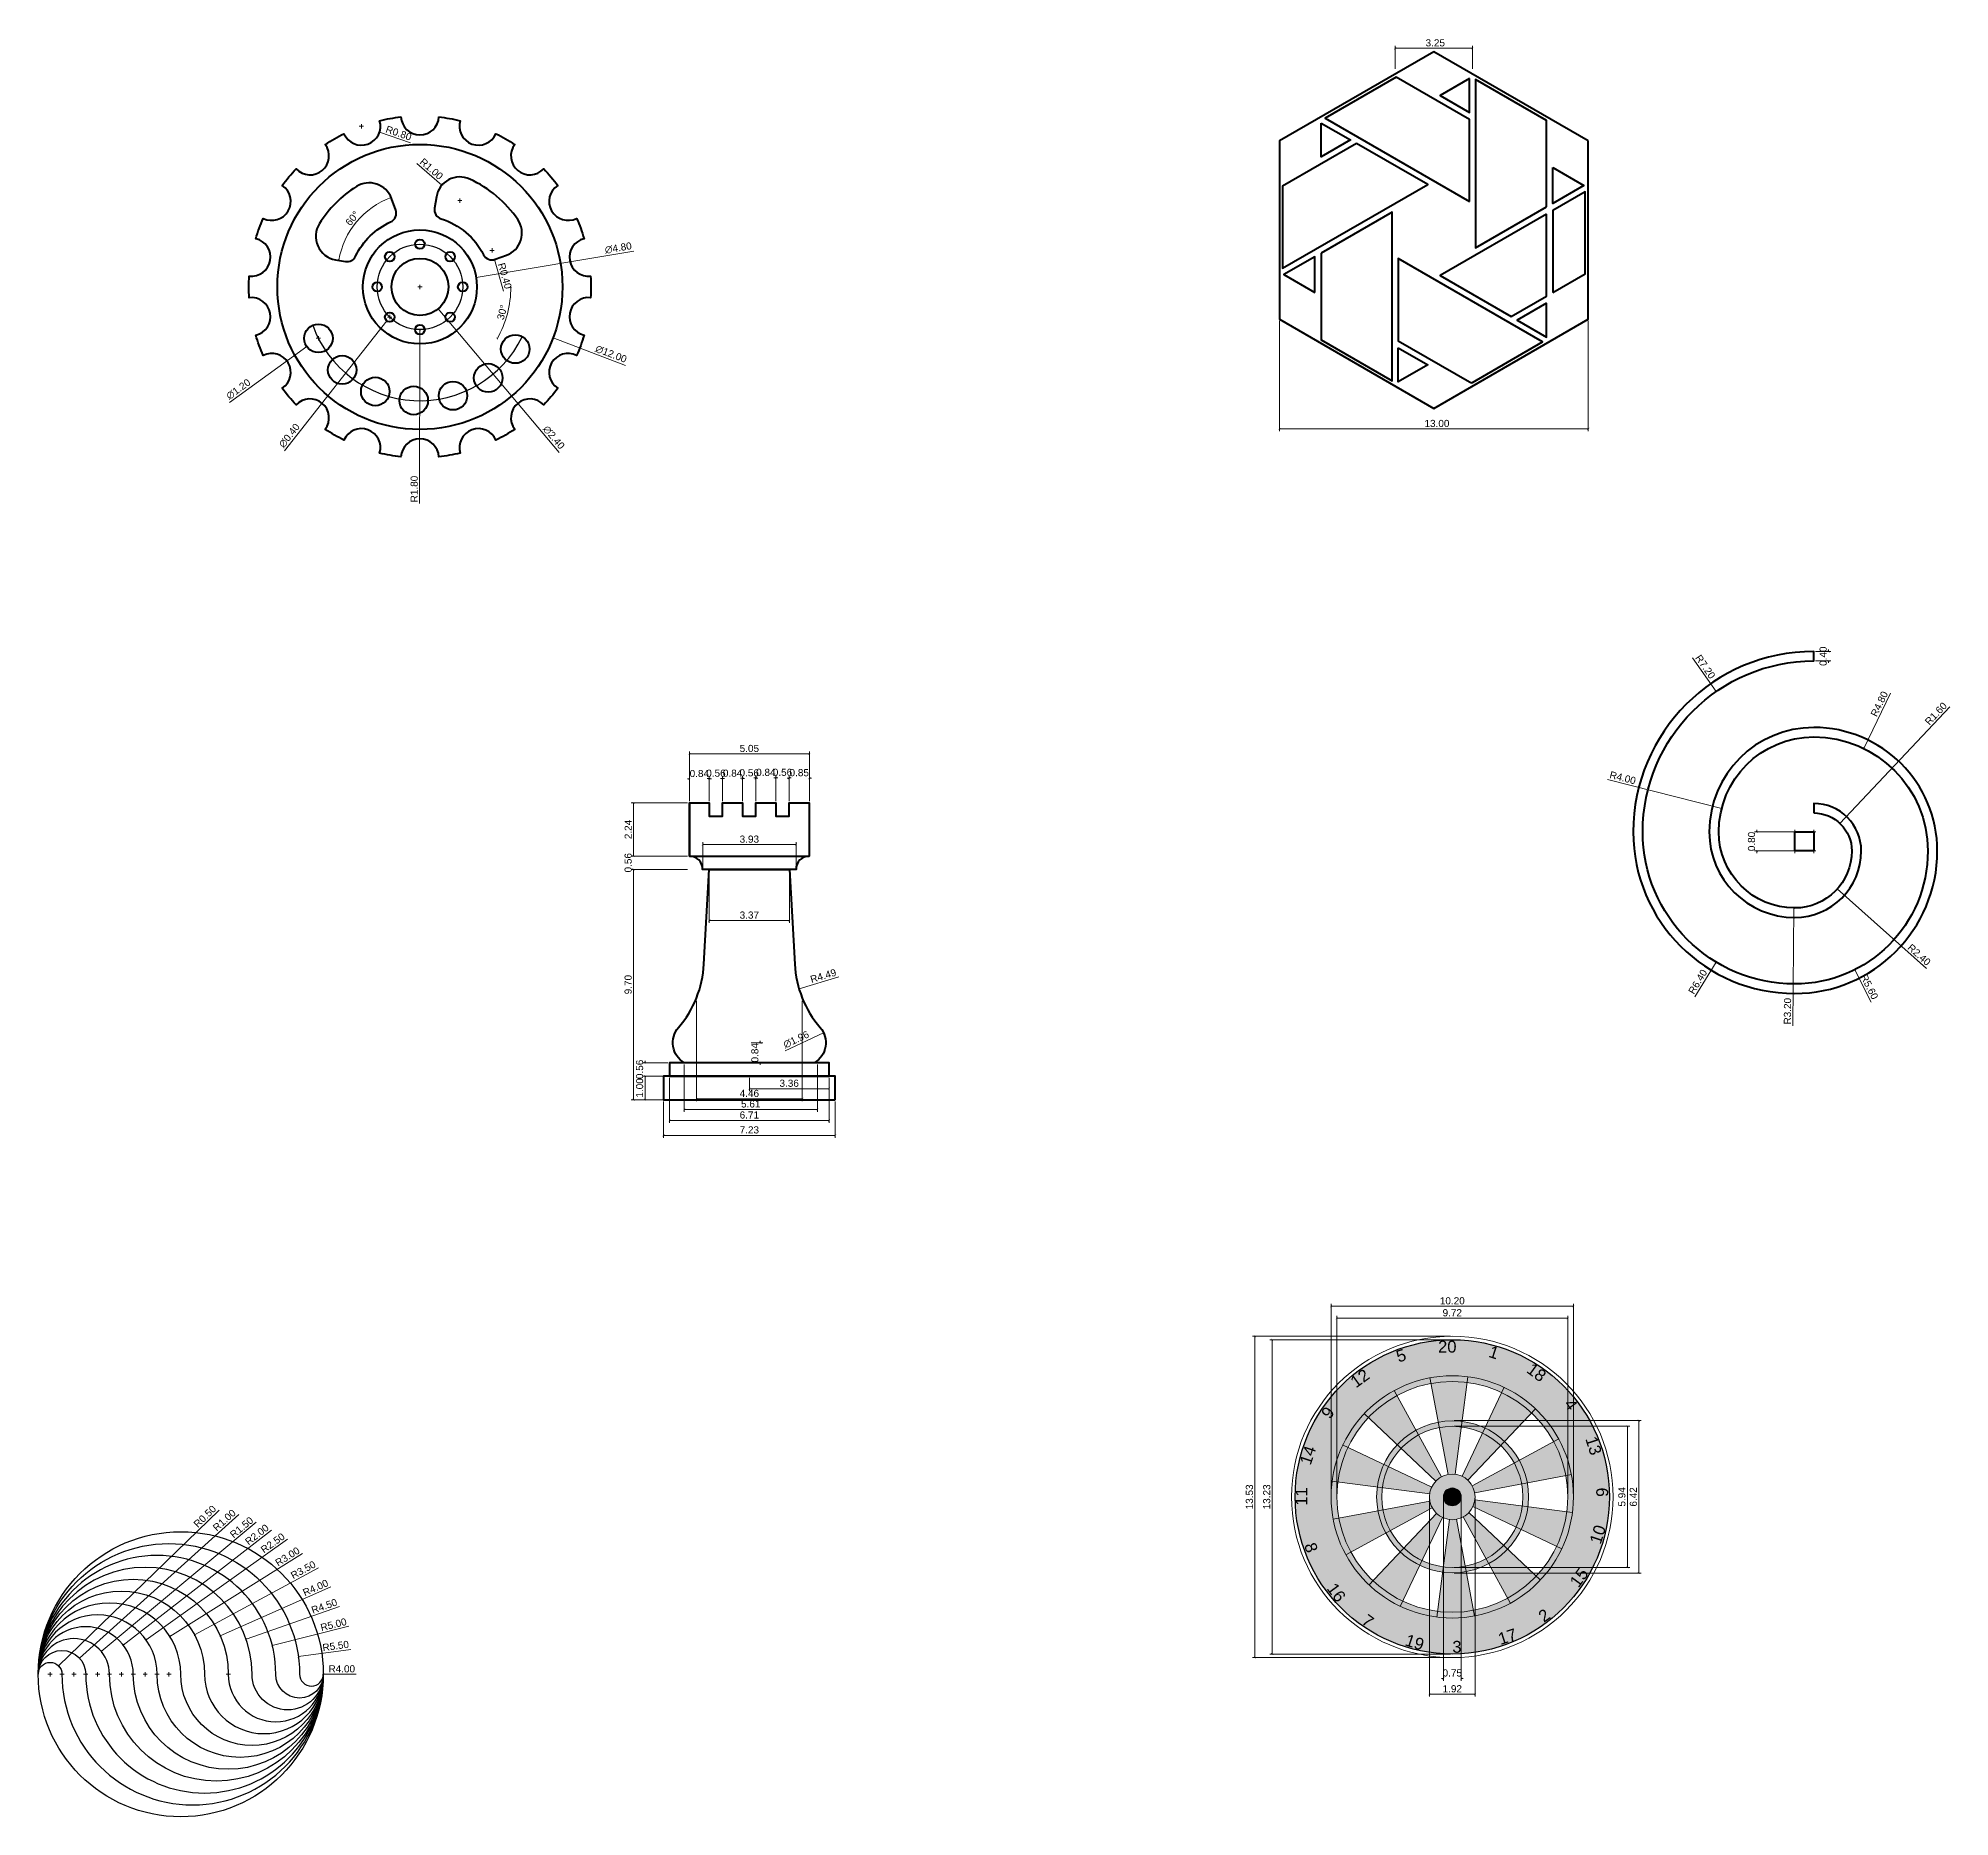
# Model space of a CAD drawing. Header units: inches. Extents: x 994 to 6777, y -637 to 5407.
# Drawn here: x 1072.6 to 1153.1, y 338.8 to 413.6 of the extents above; entities that cross this region are included whole.
import ezdxf

# ---------------------------------------------------------------- set-up
doc = ezdxf.new("R2010")
doc.units = ezdxf.units.IN
doc.header["$MEASUREMENT"] = 0
doc.linetypes.add('CENTER2', pattern=[28.575, 19.05, -3.175, 3.175, -3.175])
for name, color, linetype, lineweight in [('DART OULINE', 7, 'Continuous', 0), ('OBJECT 0.3', 7, 'Continuous', 30), ('OBJECT 0.5', 7, 'Continuous', 60), ('TEXT', 18, 'Continuous', 20)]:
    doc.layers.add(name, color=color, linetype=linetype, lineweight=lineweight)
doc.layers.add('DIMENSIONS', color=7, linetype='Continuous')
doc.layers.add('GUIDELINE 2', color=7, linetype='Continuous', lineweight=0, transparency=0.5)
doc.styles.get("Standard").update_dxf_attribs({"font": 'arial.ttf'})
doc.dimstyles.new('ABELLA 100', dxfattribs={"dimtxt": 0.3, "dimasz": 0.085, "dimexe": 0.1, "dimexo": 0.075, "dimgap": 0.075, "dimtad": 1, "dimzin": 0, "dimdsep": 46, "dimtxsty": 'Standard', "dimblk": 'ARCHTICK', "dimcen": 0.09, "dimclrd": 7, "dimclre": 7, "dimadec": 0, "dimazin": 0, "dimtfac": 1, "dimtix": 1, "dimtofl": 0, "dimtmove": 0, "dimatfit": 3, "dimldrblk": 'OPEN30', "dimfxl": 1, "dimtolj": 1, "dimtzin": 0, "dimlwd": 0, "dimlwe": 0, "dimarcsym": 0})

msp = doc.modelspace()

# ---------------------------------------------------------------- texts
at = {"layer": 'TEXT', "color": 7, "true_color": 0xffffff, "char_height": 0.5, "attachment_point": 1}
for s, width, insert, rotation in [('\\pxqc;{\\C215;\\c10507177;5}', 1.0215699, (1129.42014, 358.26276), 18), ('\\pxqc;{\\C215;\\c10507177;1}', 1.0215699, (1133.48404, 358.70867), 342), ('\\pxqc;{\\C215;\\c10507177;12}', 1.0215699, (1127.68957, 357.12764), 36), ('\\pxqc;{\\C215;\\c10507177;18}', 1.0215699, (1135.41957, 357.97581), 324), ('\\pxqc;{\\C215;\\c10507177;9}', 1.0215699, (1126.39447, 355.5133), 54), ('\\pxqc;{\\C215;\\c10507177;4}', 1.0215699, (1137.03391, 356.68072), 306), ('\\pxqc;{\\C215;\\c10507177;14}', 1.0215699, (1125.66161, 353.57777), 72), ('\\pxqc;{\\C215;\\c10507177;13}', 1.0215699, (1138.16902, 354.95015), 288), ('{\\C215;\\c10507177;11}', 0.6071756, (1125.53377, 351.85951), 90), ('{\\C215;\\c10507177;9}', 4.7411642, (1138.19937, 352.23201), 90), ('{\\C215;\\c10507177;10}', 4.7411642, (1137.90272, 350.35903), 72), ('{\\C215;\\c10507177;8}', 4.7411642, (1126.37383, 350.35903), 288), ('{\\C215;\\c10507177;15}', 4.7411642, (1137.0418, 348.66938), 54), ('{\\C215;\\c10507177;16}', 4.7411642, (1127.23475, 348.66938), 306), ('{\\C215;\\c10507177;7}', 4.7411642, (1128.57565, 347.32848), 324), ('{\\C215;\\c10507177;2}', 4.7411642, (1135.7009, 347.32848), 36), ('{\\C215;\\c10507177;19}', 4.7411642, (1130.26529, 346.46756), 342), ('{\\C215;\\c10507177;17}', 4.7411642, (1134.01126, 346.46756), 18)]:
    msp.add_mtext_dynamic_manual_height_columns(s, width=width, gutter_width=12.29797, heights=[0], dxfattribs=dict(at, insert=insert, rotation=rotation))
for s, width, insert in [('\\pxqc;{\\C215;\\c10507177;20}', 1.0215699, (1131.41677, 358.80754)), ('{\\C215;\\c10507177;3}', 4.7411642, (1132.13828, 346.17091))]:
    msp.add_mtext_dynamic_manual_height_columns(s, width=width, gutter_width=12.29797, heights=[0], dxfattribs=dict(at, insert=insert))

# ---------------------------------------------------------------- blocks, each defined once
blk = doc.blocks.new('_ArchTick')
at = {"color": 0, "linetype": 'ByBlock', "const_width": 0.15}
blk.add_lwpolyline([(-0.5, -0.5), (0.5, 0.5)], dxfattribs=at)
blk = doc.blocks.new('*D572')
at = {"color": 7, "linetype": 'CENTER2', "lineweight": 0, "transparency": 16777216}
for p, q in [((1131.763, 352.157), (1131.763, 344.488)), ((1132.513, 352.157), (1132.513, 344.488))]:
    blk.add_line(p, q, dxfattribs=at)
at = {"color": 7, "linetype": 'Continuous', "lineweight": 0, "transparency": 16777216}
for p, q in [((1131.763, 344.588), (1131.678, 344.588)), ((1132.513, 344.588), (1132.598, 344.588))]:
    blk.add_line(p, q, dxfattribs=at)
at = {"layer": 'Defpoints', "color": 0, "transparency": 16777216}
for p in [(1131.763, 352.232), (1132.513, 352.232), (1132.513, 344.588)]:
    blk.add_point(p, dxfattribs=at)
at = {"color": 7, "lineweight": 0, "transparency": 16777216, "xscale": 0.085, "yscale": 0.085, "zscale": 0.085}
blk.add_blockref('_ArchTick', (1131.763, 344.588), dxfattribs=at)
at = {"color": 7, "lineweight": 0, "transparency": 16777216, "xscale": 0.085, "yscale": 0.085, "zscale": 0.085, "rotation": 180}
blk.add_blockref('_ArchTick', (1132.513, 344.588), dxfattribs=at)
at = {"color": 0, "lineweight": 0, "transparency": 16777216, "insert": (1132.138, 344.817), "char_height": 0.3, "attachment_point": 5}
blk.add_mtext('\\A1;0.75', dxfattribs=at)
blk = doc.blocks.new('_Open30')
at = {"color": 0, "linetype": 'ByBlock', "lineweight": -2}
for p, q in [((-1, 0.27), (0, 0)), ((0, 0), (-1, -0.27)), ((0, 0), (-1, 0))]:
    blk.add_line(p, q, dxfattribs=at)
blk = doc.blocks.new('*D573')
at = {"color": 7, "linetype": 'CENTER2', "lineweight": 0, "transparency": 16777216}
for p, q in [((1131.178, 352.157), (1131.178, 343.824)), ((1133.098, 352.157), (1133.098, 343.824))]:
    blk.add_line(p, q, dxfattribs=at)
at = {"color": 7, "linetype": 'Continuous', "lineweight": 0, "transparency": 16777216}
blk.add_line((1131.178, 343.924), (1133.098, 343.924), dxfattribs=at)
at = {"layer": 'Defpoints', "color": 0, "transparency": 16777216}
for p in [(1131.178, 352.232), (1133.098, 352.232), (1133.098, 343.924)]:
    blk.add_point(p, dxfattribs=at)
at = {"color": 7, "lineweight": 0, "transparency": 16777216, "xscale": 0.085, "yscale": 0.085, "zscale": 0.085, "rotation": 180}
blk.add_blockref('_ArchTick', (1131.178, 343.924), dxfattribs=at)
at = {"color": 7, "lineweight": 0, "transparency": 16777216, "xscale": 0.085, "yscale": 0.085, "zscale": 0.085}
blk.add_blockref('_ArchTick', (1133.098, 343.924), dxfattribs=at)
at = {"color": 0, "lineweight": 0, "transparency": 16777216, "insert": (1132.138, 344.152), "char_height": 0.3, "attachment_point": 5}
blk.add_mtext('\\A1;1.92', dxfattribs=at)
blk = doc.blocks.new('*D477')
at = {"color": 7, "linetype": 'CENTER2', "lineweight": 0, "transparency": 16777216}
for p, q in [((1127.278, 352.307), (1127.278, 359.853)), ((1136.998, 352.377), (1136.998, 359.853))]:
    blk.add_line(p, q, dxfattribs=at)
at = {"color": 7, "linetype": 'Continuous', "lineweight": 0, "transparency": 16777216}
blk.add_line((1127.278, 359.753), (1136.998, 359.753), dxfattribs=at)
at = {"layer": 'Defpoints', "color": 0, "transparency": 16777216}
for p in [(1136.998, 359.753), (1127.278, 352.232), (1136.998, 352.302)]:
    blk.add_point(p, dxfattribs=at)
at = {"color": 7, "lineweight": 0, "transparency": 16777216, "xscale": 0.085, "yscale": 0.085, "zscale": 0.085, "rotation": 180}
blk.add_blockref('_ArchTick', (1127.278, 359.753), dxfattribs=at)
at = {"color": 7, "lineweight": 0, "transparency": 16777216, "xscale": 0.085, "yscale": 0.085, "zscale": 0.085}
blk.add_blockref('_ArchTick', (1136.998, 359.753), dxfattribs=at)
at = {"color": 0, "lineweight": 0, "transparency": 16777216, "insert": (1132.138, 359.982), "char_height": 0.3, "attachment_point": 5}
blk.add_mtext('\\A1;9.72', dxfattribs=at)
blk = doc.blocks.new('*D478')
at = {"color": 7, "linetype": 'CENTER2', "lineweight": 0, "transparency": 16777216}
for p, q in [((1127.039, 352.234), (1127.039, 360.357)), ((1137.238, 352.38), (1137.238, 360.357))]:
    blk.add_line(p, q, dxfattribs=at)
at = {"color": 7, "linetype": 'Continuous', "lineweight": 0, "transparency": 16777216}
blk.add_line((1137.238, 360.257), (1127.039, 360.257), dxfattribs=at)
at = {"layer": 'Defpoints', "color": 0, "transparency": 16777216}
for p in [(1127.039, 360.257), (1127.039, 352.159), (1137.238, 352.305)]:
    blk.add_point(p, dxfattribs=at)
at = {"color": 7, "lineweight": 0, "transparency": 16777216, "xscale": 0.085, "yscale": 0.085, "zscale": 0.085, "rotation": 180}
blk.add_blockref('_ArchTick', (1127.039, 360.257), dxfattribs=at)
at = {"color": 7, "lineweight": 0, "transparency": 16777216, "xscale": 0.085, "yscale": 0.085, "zscale": 0.085}
blk.add_blockref('_ArchTick', (1137.238, 360.257), dxfattribs=at)
at = {"color": 0, "lineweight": 0, "transparency": 16777216, "insert": (1132.138, 360.485), "char_height": 0.3, "attachment_point": 5}
blk.add_mtext('\\A1;10.20', dxfattribs=at)
blk = doc.blocks.new('*D574')
at = {"color": 7, "linetype": 'CENTER2', "lineweight": 0, "transparency": 16777216}
for p, q in [((1132.213, 355.202), (1139.607, 355.202)), ((1132.213, 349.262), (1139.607, 349.262))]:
    blk.add_line(p, q, dxfattribs=at)
at = {"color": 7, "linetype": 'Continuous', "lineweight": 0, "transparency": 16777216}
blk.add_line((1139.507, 349.262), (1139.507, 355.202), dxfattribs=at)
at = {"layer": 'Defpoints', "color": 0, "transparency": 16777216}
for p in [(1132.138, 355.202), (1139.507, 355.202), (1132.138, 349.262)]:
    blk.add_point(p, dxfattribs=at)
at = {"color": 7, "lineweight": 0, "transparency": 16777216, "xscale": 0.085, "yscale": 0.085, "zscale": 0.085}
for p, rotation in [((1139.507, 355.202), 90), ((1139.507, 349.262), 270)]:
    blk.add_blockref('_ArchTick', p, dxfattribs=dict(at, rotation=rotation))
at = {"color": 0, "lineweight": 0, "transparency": 16777216, "insert": (1139.278, 352.232), "char_height": 0.3, "attachment_point": 5, "rotation": 90}
blk.add_mtext('\\A1;5.94', dxfattribs=at)
blk = doc.blocks.new('*D479')
at = {"layer": 'Defpoints', "color": 0, "transparency": 16777216}
for p in [(1132.139, 355.441), (1139.99, 355.441), (1132.139, 349.021)]:
    blk.add_point(p, dxfattribs=at)
at = {"layer": 'DIMENSIONS', "color": 7, "linetype": 'CENTER2', "lineweight": 0, "transparency": 16777216}
for p, q in [((1132.214, 355.441), (1140.09, 355.441)), ((1132.214, 349.021), (1140.09, 349.021))]:
    blk.add_line(p, q, dxfattribs=at)
at = {"layer": 'DIMENSIONS', "color": 7, "linetype": 'Continuous', "lineweight": 0, "transparency": 16777216}
blk.add_line((1139.99, 349.021), (1139.99, 355.441), dxfattribs=at)
at = {"layer": 'DIMENSIONS', "color": 7, "lineweight": 0, "transparency": 16777216, "xscale": 0.085, "yscale": 0.085, "zscale": 0.085}
for p, rotation in [((1139.99, 355.441), 90), ((1139.99, 349.021), 270)]:
    blk.add_blockref('_ArchTick', p, dxfattribs=dict(at, rotation=rotation))
at = {"layer": 'DIMENSIONS', "color": 0, "lineweight": 0, "transparency": 16777216, "insert": (1139.762, 352.231), "char_height": 0.3, "attachment_point": 5, "rotation": 90}
blk.add_mtext('\\A1;6.42', dxfattribs=at)
blk = doc.blocks.new('*D575')
at = {"color": 7, "linetype": 'CENTER2', "lineweight": 0, "transparency": 16777216}
for p, q in [((1132.063, 358.847), (1124.456, 358.847)), ((1132.063, 345.617), (1124.456, 345.617))]:
    blk.add_line(p, q, dxfattribs=at)
at = {"color": 7, "linetype": 'Continuous', "lineweight": 0, "transparency": 16777216}
blk.add_line((1124.556, 358.847), (1124.556, 345.617), dxfattribs=at)
at = {"layer": 'Defpoints', "color": 0, "transparency": 16777216}
for p in [(1132.138, 358.847), (1124.556, 345.617), (1132.138, 345.617)]:
    blk.add_point(p, dxfattribs=at)
at = {"color": 7, "lineweight": 0, "transparency": 16777216, "xscale": 0.085, "yscale": 0.085, "zscale": 0.085}
for p, rotation in [((1124.556, 358.847), 90), ((1124.556, 345.617), 270)]:
    blk.add_blockref('_ArchTick', p, dxfattribs=dict(at, rotation=rotation))
at = {"color": 0, "lineweight": 0, "transparency": 16777216, "insert": (1124.328, 352.232), "char_height": 0.3, "attachment_point": 5, "rotation": 90}
blk.add_mtext('\\A1;13.23', dxfattribs=at)
blk = doc.blocks.new('*D556')
at = {"color": 7, "linetype": 'CENTER2', "lineweight": 0, "transparency": 16777216}
for p, q in [((1132.063, 358.997), (1123.728, 358.997)), ((1132.063, 345.467), (1123.728, 345.467))]:
    blk.add_line(p, q, dxfattribs=at)
at = {"color": 7, "linetype": 'Continuous', "lineweight": 0, "transparency": 16777216}
blk.add_line((1123.828, 345.467), (1123.828, 358.997), dxfattribs=at)
at = {"layer": 'Defpoints', "color": 0, "transparency": 16777216}
for p in [(1123.828, 358.997), (1132.138, 358.997), (1132.138, 345.467)]:
    blk.add_point(p, dxfattribs=at)
at = {"color": 7, "lineweight": 0, "transparency": 16777216, "xscale": 0.085, "yscale": 0.085, "zscale": 0.085}
for p, rotation in [((1123.828, 358.997), 90), ((1123.828, 345.467), 270)]:
    blk.add_blockref('_ArchTick', p, dxfattribs=dict(at, rotation=rotation))
at = {"color": 0, "lineweight": 0, "transparency": 16777216, "insert": (1123.599, 352.232), "char_height": 0.3, "attachment_point": 5, "rotation": 90}
blk.add_mtext('\\A1;13.53', dxfattribs=at)
blk = doc.blocks.new('*D543')
at = {"layer": 'Defpoints', "color": 0, "transparency": 16777216}
for p in [(1080.616, 344.764), (1084.616, 344.764)]:
    blk.add_point(p, dxfattribs=at)
at = {"layer": 'OBJECT 0.5', "color": 7, "lineweight": 0, "transparency": 16777216}
for p, q in [((1080.526, 344.764), (1080.706, 344.764)), ((1080.616, 344.674), (1080.616, 344.854))]:
    blk.add_line(p, q, dxfattribs=at)
at = {"layer": 'OBJECT 0.5', "color": 7, "linetype": 'Continuous', "lineweight": 0, "transparency": 16777216}
blk.add_line((1086.001, 344.764), (1084.616, 344.764), dxfattribs=at)
at = {"layer": 'OBJECT 0.5', "color": 7, "lineweight": 0, "transparency": 16777216, "xscale": 0.085, "yscale": 0.085, "zscale": 0.085, "rotation": 179.9999999998437}
blk.add_blockref('_ArchTick', (1084.616, 344.764), dxfattribs=at)
at = {"layer": 'OBJECT 0.5', "color": 0, "transparency": 16777216, "insert": (1085.393, 344.992), "char_height": 0.3, "attachment_point": 5}
blk.add_mtext('\\A1;R4.00', dxfattribs=at)
blk = doc.blocks.new('*D544')
at = {"layer": 'Defpoints', "color": 0, "transparency": 16777216}
for p in [(1083.565, 345.511), (1078.116, 344.764)]:
    blk.add_point(p, dxfattribs=at)
at = {"layer": 'OBJECT 0.5', "color": 7, "linetype": 'Continuous', "lineweight": 0, "transparency": 16777216}
blk.add_line((1085.769, 345.813), (1083.565, 345.511), dxfattribs=at)
at = {"layer": 'OBJECT 0.5', "color": 7, "lineweight": 0, "transparency": 16777216}
for p, q in [((1078.026, 344.764), (1078.206, 344.764)), ((1078.116, 344.674), (1078.116, 344.854))]:
    blk.add_line(p, q, dxfattribs=at)
at = {"layer": 'OBJECT 0.5', "color": 7, "lineweight": 0, "transparency": 16777216, "xscale": 0.085, "yscale": 0.085, "zscale": 0.085, "rotation": 187.803460431738}
blk.add_blockref('_ArchTick', (1083.565, 345.511), dxfattribs=at)
at = {"layer": 'OBJECT 0.5', "color": 0, "transparency": 16777216, "insert": (1085.136, 345.957), "char_height": 0.3, "attachment_point": 5, "rotation": 7.80346}
blk.add_mtext('\\A1;R5.50', dxfattribs=at)
blk = doc.blocks.new('*D545')
at = {"layer": 'Defpoints', "color": 0, "transparency": 16777216}
for p in [(1082.466, 345.977), (1077.616, 344.764)]:
    blk.add_point(p, dxfattribs=at)
at = {"layer": 'OBJECT 0.5', "color": 7, "linetype": 'Continuous', "lineweight": 0, "transparency": 16777216}
blk.add_line((1085.691, 346.782), (1082.466, 345.977), dxfattribs=at)
at = {"layer": 'OBJECT 0.5', "color": 7, "lineweight": 0, "transparency": 16777216}
for p, q in [((1077.526, 344.764), (1077.706, 344.764)), ((1077.616, 344.674), (1077.616, 344.854))]:
    blk.add_line(p, q, dxfattribs=at)
at = {"layer": 'OBJECT 0.5', "color": 7, "lineweight": 0, "transparency": 16777216, "xscale": 0.085, "yscale": 0.085, "zscale": 0.085, "rotation": 194.0323615933515}
blk.add_blockref('_ArchTick', (1082.466, 345.977), dxfattribs=at)
at = {"layer": 'OBJECT 0.5', "color": 0, "transparency": 16777216, "insert": (1085.046, 346.856), "char_height": 0.3, "attachment_point": 5, "rotation": 14.03236}
blk.add_mtext('\\A1;R5.00', dxfattribs=at)
blk = doc.blocks.new('*D546')
at = {"layer": 'Defpoints', "color": 0, "transparency": 16777216}
for p in [(1081.365, 346.244), (1077.116, 344.764)]:
    blk.add_point(p, dxfattribs=at)
at = {"layer": 'OBJECT 0.5', "color": 7, "linetype": 'Continuous', "lineweight": 0, "transparency": 16777216}
blk.add_line((1085.304, 347.617), (1081.365, 346.244), dxfattribs=at)
at = {"layer": 'OBJECT 0.5', "color": 7, "lineweight": 0, "transparency": 16777216}
for p, q in [((1077.026, 344.764), (1077.206, 344.764)), ((1077.116, 344.674), (1077.116, 344.854))]:
    blk.add_line(p, q, dxfattribs=at)
at = {"layer": 'OBJECT 0.5', "color": 7, "lineweight": 0, "transparency": 16777216, "xscale": 0.085, "yscale": 0.085, "zscale": 0.085, "rotation": 199.2048505104219}
blk.add_blockref('_ArchTick', (1081.365, 346.244), dxfattribs=at)
at = {"layer": 'OBJECT 0.5', "color": 0, "transparency": 16777216, "insert": (1084.656, 347.632), "char_height": 0.3, "attachment_point": 5, "rotation": 19.20485}
blk.add_mtext('\\A1;R4.50', dxfattribs=at)
blk = doc.blocks.new('*D547')
at = {"layer": 'Defpoints', "color": 0, "transparency": 16777216}
for p in [(1080.274, 346.382), (1076.616, 344.764)]:
    blk.add_point(p, dxfattribs=at)
at = {"layer": 'OBJECT 0.5', "color": 7, "linetype": 'Continuous', "lineweight": 0, "transparency": 16777216}
blk.add_line((1084.936, 348.444), (1080.274, 346.382), dxfattribs=at)
at = {"layer": 'OBJECT 0.5', "color": 7, "lineweight": 0, "transparency": 16777216}
for p, q in [((1076.526, 344.764), (1076.706, 344.764)), ((1076.616, 344.674), (1076.616, 344.854))]:
    blk.add_line(p, q, dxfattribs=at)
at = {"layer": 'OBJECT 0.5', "color": 7, "lineweight": 0, "transparency": 16777216, "xscale": 0.085, "yscale": 0.085, "zscale": 0.085, "rotation": 203.8585651963964}
blk.add_blockref('_ArchTick', (1080.274, 346.382), dxfattribs=at)
at = {"layer": 'OBJECT 0.5', "color": 0, "transparency": 16777216, "insert": (1084.288, 348.407), "char_height": 0.3, "attachment_point": 5, "rotation": 23.85857}
blk.add_mtext('\\A1;R4.00', dxfattribs=at)
blk = doc.blocks.new('*D548')
at = {"layer": 'Defpoints', "color": 0, "transparency": 16777216}
for p in [(1079.194, 346.429), (1076.116, 344.764)]:
    blk.add_point(p, dxfattribs=at)
at = {"layer": 'OBJECT 0.5', "color": 7, "linetype": 'Continuous', "lineweight": 0, "transparency": 16777216}
blk.add_line((1084.411, 349.249), (1079.194, 346.429), dxfattribs=at)
at = {"layer": 'OBJECT 0.5', "color": 7, "lineweight": 0, "transparency": 16777216}
for p, q in [((1076.026, 344.764), (1076.206, 344.764)), ((1076.116, 344.674), (1076.116, 344.854))]:
    blk.add_line(p, q, dxfattribs=at)
at = {"layer": 'OBJECT 0.5', "color": 7, "lineweight": 0, "transparency": 16777216, "xscale": 0.085, "yscale": 0.085, "zscale": 0.085, "rotation": 208.3963807543009}
blk.add_blockref('_ArchTick', (1079.194, 346.429), dxfattribs=at)
at = {"layer": 'OBJECT 0.5', "color": 0, "transparency": 16777216, "insert": (1083.768, 349.16), "char_height": 0.3, "attachment_point": 5, "rotation": 28.39638}
blk.add_mtext('\\A1;R3.50', dxfattribs=at)
blk = doc.blocks.new('*D549')
at = {"layer": 'Defpoints', "color": 0, "transparency": 16777216}
for p in [(1078.159, 346.355), (1075.616, 344.764)]:
    blk.add_point(p, dxfattribs=at)
at = {"layer": 'OBJECT 0.5', "color": 7, "linetype": 'Continuous', "lineweight": 0, "transparency": 16777216}
blk.add_line((1083.743, 349.848), (1078.159, 346.355), dxfattribs=at)
at = {"layer": 'OBJECT 0.5', "color": 7, "lineweight": 0, "transparency": 16777216}
for p, q in [((1075.526, 344.764), (1075.706, 344.764)), ((1075.616, 344.674), (1075.616, 344.854))]:
    blk.add_line(p, q, dxfattribs=at)
at = {"layer": 'OBJECT 0.5', "color": 7, "lineweight": 0, "transparency": 16777216, "xscale": 0.085, "yscale": 0.085, "zscale": 0.085, "rotation": 212.024957315088}
blk.add_blockref('_ArchTick', (1078.159, 346.355), dxfattribs=at)
at = {"layer": 'OBJECT 0.5', "color": 0, "transparency": 16777216, "insert": (1083.107, 349.719), "char_height": 0.3, "attachment_point": 5, "rotation": 32.02496}
blk.add_mtext('\\A1;R3.00', dxfattribs=at)
blk = doc.blocks.new('*D528')
at = {"layer": 'Defpoints', "color": 0, "transparency": 16777216}
for p in [(1077.153, 346.213), (1075.116, 344.764)]:
    blk.add_point(p, dxfattribs=at)
at = {"layer": 'OBJECT 0.5', "color": 7, "linetype": 'Continuous', "lineweight": 0, "transparency": 16777216}
blk.add_line((1083.115, 350.456), (1077.153, 346.213), dxfattribs=at)
at = {"layer": 'OBJECT 0.5', "color": 7, "lineweight": 0, "transparency": 16777216}
for p, q in [((1075.026, 344.764), (1075.206, 344.764)), ((1075.116, 344.674), (1075.116, 344.854))]:
    blk.add_line(p, q, dxfattribs=at)
at = {"layer": 'OBJECT 0.5', "color": 7, "lineweight": 0, "transparency": 16777216, "xscale": 0.085, "yscale": 0.085, "zscale": 0.085, "rotation": 215.4312114378473}
blk.add_blockref('_ArchTick', (1077.153, 346.213), dxfattribs=at)
at = {"layer": 'OBJECT 0.5', "color": 0, "transparency": 16777216, "insert": (1082.488, 350.289), "char_height": 0.3, "attachment_point": 5, "rotation": 35.43121}
blk.add_mtext('\\A1;R2.50', dxfattribs=at)
blk = doc.blocks.new('*D624')
at = {"layer": 'Defpoints', "color": 0, "transparency": 16777216}
for p in [(1076.196, 345.99), (1074.616, 344.764)]:
    blk.add_point(p, dxfattribs=at)
at = {"layer": 'OBJECT 0.5', "color": 7, "linetype": 'Continuous', "lineweight": 0, "transparency": 16777216}
blk.add_line((1082.441, 350.836), (1076.196, 345.99), dxfattribs=at)
at = {"layer": 'OBJECT 0.5', "color": 7, "lineweight": 0, "transparency": 16777216}
for p, q in [((1074.526, 344.764), (1074.706, 344.764)), ((1074.616, 344.674), (1074.616, 344.854))]:
    blk.add_line(p, q, dxfattribs=at)
at = {"layer": 'OBJECT 0.5', "color": 7, "lineweight": 0, "transparency": 16777216, "xscale": 0.085, "yscale": 0.085, "zscale": 0.085, "rotation": 217.8073609674686}
blk.add_blockref('_ArchTick', (1076.196, 345.99), dxfattribs=at)
at = {"layer": 'OBJECT 0.5', "color": 0, "transparency": 16777216, "insert": (1081.821, 350.644), "char_height": 0.3, "attachment_point": 5, "rotation": 37.80736}
blk.add_mtext('\\A1;R2.00', dxfattribs=at)
blk = doc.blocks.new('*D529')
at = {"layer": 'Defpoints', "color": 0, "transparency": 16777216}
for p in [(1075.268, 345.725), (1074.116, 344.764)]:
    blk.add_point(p, dxfattribs=at)
at = {"layer": 'OBJECT 0.5', "color": 7, "linetype": 'Continuous', "lineweight": 0, "transparency": 16777216}
blk.add_line((1081.79, 351.161), (1075.268, 345.725), dxfattribs=at)
at = {"layer": 'OBJECT 0.5', "color": 7, "lineweight": 0, "transparency": 16777216}
for p, q in [((1074.026, 344.764), (1074.206, 344.764)), ((1074.116, 344.674), (1074.116, 344.854))]:
    blk.add_line(p, q, dxfattribs=at)
at = {"layer": 'OBJECT 0.5', "color": 7, "lineweight": 0, "transparency": 16777216, "xscale": 0.085, "yscale": 0.085, "zscale": 0.085, "rotation": 219.813802122443}
blk.add_blockref('_ArchTick', (1075.268, 345.725), dxfattribs=at)
at = {"layer": 'OBJECT 0.5', "color": 0, "transparency": 16777216, "insert": (1081.177, 350.947), "char_height": 0.3, "attachment_point": 5, "rotation": 39.8138}
blk.add_mtext('\\A1;R1.50', dxfattribs=at)
blk = doc.blocks.new('*D530')
at = {"layer": 'Defpoints', "color": 0, "transparency": 16777216}
for p in [(1074.357, 345.435), (1073.616, 344.764)]:
    blk.add_point(p, dxfattribs=at)
at = {"layer": 'OBJECT 0.5', "color": 7, "linetype": 'Continuous', "lineweight": 0, "transparency": 16777216}
blk.add_line((1081.053, 351.488), (1074.357, 345.435), dxfattribs=at)
at = {"layer": 'OBJECT 0.5', "color": 7, "lineweight": 0, "transparency": 16777216}
for p, q in [((1073.526, 344.764), (1073.706, 344.764)), ((1073.616, 344.674), (1073.616, 344.854))]:
    blk.add_line(p, q, dxfattribs=at)
at = {"layer": 'OBJECT 0.5', "color": 7, "lineweight": 0, "transparency": 16777216, "xscale": 0.085, "yscale": 0.085, "zscale": 0.085, "rotation": 222.1175534181557}
blk.add_blockref('_ArchTick', (1074.357, 345.435), dxfattribs=at)
at = {"layer": 'OBJECT 0.5', "color": 0, "transparency": 16777216, "insert": (1080.449, 351.25), "char_height": 0.3, "attachment_point": 5, "rotation": 42.11755}
blk.add_mtext('\\A1;R1.00', dxfattribs=at)
blk = doc.blocks.new('*D625')
at = {"layer": 'Defpoints', "color": 0, "transparency": 16777216}
for p in [(1073.116, 344.764), (1073.474, 345.113)]:
    blk.add_point(p, dxfattribs=at)
at = {"layer": 'OBJECT 0.5', "color": 7, "linetype": 'Continuous', "lineweight": 0, "transparency": 16777216}
blk.add_line((1080.225, 351.669), (1073.474, 345.113), dxfattribs=at)
at = {"layer": 'OBJECT 0.5', "color": 7, "lineweight": 0, "transparency": 16777216}
for p, q in [((1073.026, 344.764), (1073.206, 344.764)), ((1073.116, 344.674), (1073.116, 344.854))]:
    blk.add_line(p, q, dxfattribs=at)
at = {"layer": 'OBJECT 0.5', "color": 7, "lineweight": 0, "transparency": 16777216, "xscale": 0.085, "yscale": 0.085, "zscale": 0.085, "rotation": 224.1634860438305}
blk.add_blockref('_ArchTick', (1073.474, 345.113), dxfattribs=at)
at = {"layer": 'OBJECT 0.5', "color": 0, "transparency": 16777216, "insert": (1079.63, 351.409), "char_height": 0.3, "attachment_point": 5, "rotation": 44.16349}
blk.add_mtext('\\A1;R0.50', dxfattribs=at)
blk = doc.blocks.new('*D461')
at = {"layer": 'Defpoints', "color": 0, "transparency": 16777216}
for p in [(1148.452, 380.588), (1147.354, 379.424)]:
    blk.add_point(p, dxfattribs=at)
at = {"layer": 'OBJECT 0.5', "color": 7, "linetype": 'Continuous', "lineweight": 0, "transparency": 16777216}
blk.add_line((1153.079, 385.491), (1148.452, 380.588), dxfattribs=at)
at = {"layer": 'OBJECT 0.5', "color": 7, "lineweight": 0, "transparency": 16777216}
for p, q in [((1147.264, 379.424), (1147.444, 379.424)), ((1147.354, 379.334), (1147.354, 379.514))]:
    blk.add_line(p, q, dxfattribs=at)
at = {"layer": 'OBJECT 0.5', "color": 7, "lineweight": 0, "transparency": 16777216, "xscale": 0.085, "yscale": 0.085, "zscale": 0.085, "rotation": 226.6646391363863}
blk.add_blockref('_ArchTick', (1148.452, 380.588), dxfattribs=at)
at = {"layer": 'OBJECT 0.5', "color": 0, "transparency": 16777216, "insert": (1152.496, 385.206), "char_height": 0.3, "attachment_point": 5, "rotation": 46.66464}
blk.add_mtext('\\A1;R1.60', dxfattribs=at)
blk = doc.blocks.new('*D462')
at = {"layer": 'Defpoints', "color": 0, "transparency": 16777216}
for p in [(1146.554, 379.424), (1148.344, 377.826)]:
    blk.add_point(p, dxfattribs=at)
at = {"layer": 'OBJECT 0.5', "color": 7, "lineweight": 0, "transparency": 16777216}
for p, q in [((1146.464, 379.424), (1146.644, 379.424)), ((1146.554, 379.334), (1146.554, 379.514))]:
    blk.add_line(p, q, dxfattribs=at)
at = {"layer": 'OBJECT 0.5', "color": 7, "linetype": 'Continuous', "lineweight": 0, "transparency": 16777216}
blk.add_line((1152.093, 374.479), (1148.344, 377.826), dxfattribs=at)
at = {"layer": 'OBJECT 0.5', "color": 7, "lineweight": 0, "transparency": 16777216, "xscale": 0.085, "yscale": 0.085, "zscale": 0.085, "rotation": 138.2362694024953}
blk.add_blockref('_ArchTick', (1148.344, 377.826), dxfattribs=at)
at = {"layer": 'OBJECT 0.5', "color": 0, "transparency": 16777216, "insert": (1151.791, 375.054), "char_height": 0.3, "attachment_point": 5, "rotation": 318.23627}
blk.add_mtext('\\A1;R2.40', dxfattribs=at)
blk = doc.blocks.new('*D463')
at = {"layer": 'Defpoints', "color": 0, "transparency": 16777216}
for p in [(1146.554, 380.224), (1146.521, 377.024)]:
    blk.add_point(p, dxfattribs=at)
at = {"layer": 'OBJECT 0.5', "color": 7, "lineweight": 0, "transparency": 16777216}
for p, q in [((1146.464, 380.224), (1146.644, 380.224)), ((1146.554, 380.134), (1146.554, 380.314))]:
    blk.add_line(p, q, dxfattribs=at)
at = {"layer": 'OBJECT 0.5', "color": 7, "linetype": 'Continuous', "lineweight": 0, "transparency": 16777216}
blk.add_line((1146.47, 372.069), (1146.521, 377.024), dxfattribs=at)
at = {"layer": 'OBJECT 0.5', "color": 7, "lineweight": 0, "transparency": 16777216, "xscale": 0.085, "yscale": 0.085, "zscale": 0.085, "rotation": 89.4110944408058}
blk.add_blockref('_ArchTick', (1146.521, 377.024), dxfattribs=at)
at = {"layer": 'OBJECT 0.5', "color": 0, "transparency": 16777216, "insert": (1146.248, 372.679), "char_height": 0.3, "attachment_point": 5, "rotation": 89.41109}
blk.add_mtext('\\A1;R3.20', dxfattribs=at)
blk = doc.blocks.new('*D464')
at = {"layer": 'Defpoints', "color": 0, "transparency": 16777216}
for p in [(1143.478, 381.211), (1147.354, 380.224)]:
    blk.add_point(p, dxfattribs=at)
at = {"layer": 'OBJECT 0.5', "color": 7, "linetype": 'Continuous', "lineweight": 0, "transparency": 16777216}
blk.add_line((1138.667, 382.435), (1143.478, 381.211), dxfattribs=at)
at = {"layer": 'OBJECT 0.5', "color": 7, "lineweight": 0, "transparency": 16777216}
for p, q in [((1147.264, 380.224), (1147.444, 380.224)), ((1147.354, 380.134), (1147.354, 380.314))]:
    blk.add_line(p, q, dxfattribs=at)
at = {"layer": 'OBJECT 0.5', "color": 7, "lineweight": 0, "transparency": 16777216, "xscale": 0.085, "yscale": 0.085, "zscale": 0.085, "rotation": 345.7238600029639}
blk.add_blockref('_ArchTick', (1143.478, 381.211), dxfattribs=at)
at = {"layer": 'OBJECT 0.5', "color": 0, "transparency": 16777216, "insert": (1139.313, 382.506), "char_height": 0.3, "attachment_point": 5, "rotation": 345.72386}
blk.add_mtext('\\A1;R4.00', dxfattribs=at)
blk = doc.blocks.new('*D465')
at = {"layer": 'Defpoints', "color": 0, "transparency": 16777216}
for p in [(1149.455, 383.74), (1147.354, 379.424)]:
    blk.add_point(p, dxfattribs=at)
at = {"layer": 'OBJECT 0.5', "color": 7, "linetype": 'Continuous', "lineweight": 0, "transparency": 16777216}
blk.add_line((1150.585, 386.063), (1149.455, 383.74), dxfattribs=at)
at = {"layer": 'OBJECT 0.5', "color": 7, "lineweight": 0, "transparency": 16777216}
for p, q in [((1147.264, 379.424), (1147.444, 379.424)), ((1147.354, 379.334), (1147.354, 379.514))]:
    blk.add_line(p, q, dxfattribs=at)
at = {"layer": 'OBJECT 0.5', "color": 7, "lineweight": 0, "transparency": 16777216, "xscale": 0.085, "yscale": 0.085, "zscale": 0.085, "rotation": 244.0475882258626}
blk.add_blockref('_ArchTick', (1149.455, 383.74), dxfattribs=at)
at = {"layer": 'OBJECT 0.5', "color": 0, "transparency": 16777216, "insert": (1150.114, 385.617), "char_height": 0.3, "attachment_point": 5, "rotation": 64.04759}
blk.add_mtext('\\A1;R4.80', dxfattribs=at)
blk = doc.blocks.new('*D466')
at = {"layer": 'Defpoints', "color": 0, "transparency": 16777216}
for p in [(1146.554, 379.424), (1149.078, 374.425)]:
    blk.add_point(p, dxfattribs=at)
at = {"layer": 'OBJECT 0.5', "color": 7, "lineweight": 0, "transparency": 16777216}
for p, q in [((1146.464, 379.424), (1146.644, 379.424)), ((1146.554, 379.334), (1146.554, 379.514))]:
    blk.add_line(p, q, dxfattribs=at)
at = {"layer": 'OBJECT 0.5', "color": 7, "linetype": 'Continuous', "lineweight": 0, "transparency": 16777216}
blk.add_line((1149.766, 373.06), (1149.078, 374.425), dxfattribs=at)
at = {"layer": 'OBJECT 0.5', "color": 7, "lineweight": 0, "transparency": 16777216, "xscale": 0.085, "yscale": 0.085, "zscale": 0.085, "rotation": 116.7816238763089}
blk.add_blockref('_ArchTick', (1149.078, 374.425), dxfattribs=at)
at = {"layer": 'OBJECT 0.5', "color": 0, "transparency": 16777216, "insert": (1149.696, 373.706), "char_height": 0.3, "attachment_point": 5, "rotation": 296.78162}
blk.add_mtext('\\A1;R5.60', dxfattribs=at)
blk = doc.blocks.new('*D467')
at = {"layer": 'Defpoints', "color": 0, "transparency": 16777216}
for p in [(1146.554, 380.224), (1143.24, 374.749)]:
    blk.add_point(p, dxfattribs=at)
at = {"layer": 'OBJECT 0.5', "color": 7, "lineweight": 0, "transparency": 16777216}
for p, q in [((1146.464, 380.224), (1146.644, 380.224)), ((1146.554, 380.134), (1146.554, 380.314))]:
    blk.add_line(p, q, dxfattribs=at)
at = {"layer": 'OBJECT 0.5', "color": 7, "linetype": 'Continuous', "lineweight": 0, "transparency": 16777216}
blk.add_line((1142.352, 373.281), (1143.24, 374.749), dxfattribs=at)
at = {"layer": 'OBJECT 0.5', "color": 7, "lineweight": 0, "transparency": 16777216, "xscale": 0.085, "yscale": 0.085, "zscale": 0.085, "rotation": 58.81219453321809}
blk.add_blockref('_ArchTick', (1143.24, 374.749), dxfattribs=at)
at = {"layer": 'OBJECT 0.5', "color": 0, "transparency": 16777216, "insert": (1142.471, 373.919), "char_height": 0.3, "attachment_point": 5, "rotation": 58.81219}
blk.add_mtext('\\A1;R6.40', dxfattribs=at)
blk = doc.blocks.new('*D468')
at = {"layer": 'Defpoints', "color": 0, "transparency": 16777216}
for p in [(1143.24, 386.133), (1147.354, 380.224)]:
    blk.add_point(p, dxfattribs=at)
at = {"layer": 'OBJECT 0.3', "color": 7, "linetype": 'Continuous', "lineweight": 0, "transparency": 16777216}
blk.add_line((1142.254, 387.549), (1143.24, 386.133), dxfattribs=at)
at = {"layer": 'OBJECT 0.3', "color": 7, "lineweight": 0, "transparency": 16777216}
for p, q in [((1147.264, 380.224), (1147.444, 380.224)), ((1147.354, 380.134), (1147.354, 380.314))]:
    blk.add_line(p, q, dxfattribs=at)
at = {"layer": 'OBJECT 0.3', "color": 7, "lineweight": 0, "transparency": 16777216, "xscale": 0.085, "yscale": 0.085, "zscale": 0.085, "rotation": 304.8485093897606}
blk.add_blockref('_ArchTick', (1143.24, 386.133), dxfattribs=at)
at = {"layer": 'OBJECT 0.3', "color": 0, "transparency": 16777216, "insert": (1142.789, 387.181), "char_height": 0.3, "attachment_point": 5, "rotation": 304.84851}
blk.add_mtext('\\A1;R7.20', dxfattribs=at)
blk = doc.blocks.new('*D469')
at = {"layer": 'Defpoints', "color": 0, "transparency": 16777216}
for p in [(1147.354, 387.824), (1147.354, 387.424), (1147.976, 387.424)]:
    blk.add_point(p, dxfattribs=at)
at = {"layer": 'OBJECT 0.5', "color": 7, "linetype": 'Continuous', "lineweight": 0, "transparency": 16777216}
for p, q in [((1147.976, 387.824), (1147.976, 387.909)), ((1147.976, 387.424), (1147.976, 387.339))]:
    blk.add_line(p, q, dxfattribs=at)
at = {"layer": 'OBJECT 0.5', "color": 7, "linetype": 'CENTER2', "lineweight": 0, "transparency": 16777216}
for p, q in [((1147.429, 387.824), (1148.076, 387.824)), ((1147.429, 387.424), (1148.076, 387.424))]:
    blk.add_line(p, q, dxfattribs=at)
at = {"layer": 'OBJECT 0.5', "color": 7, "lineweight": 0, "transparency": 16777216, "xscale": 0.085, "yscale": 0.085, "zscale": 0.085}
for p, rotation in [((1147.976, 387.824), 270), ((1147.976, 387.424), 90)]:
    blk.add_blockref('_ArchTick', p, dxfattribs=dict(at, rotation=rotation))
at = {"layer": 'OBJECT 0.5', "color": 0, "transparency": 16777216, "insert": (1147.748, 387.624), "char_height": 0.3, "attachment_point": 5, "rotation": 90}
blk.add_mtext('\\A1;0.40', dxfattribs=at)
blk = doc.blocks.new('*D470')
at = {"layer": 'Defpoints', "color": 0, "transparency": 16777216}
for p in [(1146.554, 380.224), (1144.963, 379.424), (1146.554, 379.424)]:
    blk.add_point(p, dxfattribs=at)
at = {"layer": 'OBJECT 0.5', "color": 7, "linetype": 'CENTER2', "lineweight": 0, "transparency": 16777216}
for p, q in [((1146.479, 380.224), (1144.863, 380.224)), ((1146.479, 379.424), (1144.863, 379.424))]:
    blk.add_line(p, q, dxfattribs=at)
at = {"layer": 'OBJECT 0.5', "color": 7, "linetype": 'Continuous', "lineweight": 0, "transparency": 16777216}
for p, q in [((1144.963, 380.224), (1144.963, 380.309)), ((1144.963, 379.424), (1144.963, 379.339))]:
    blk.add_line(p, q, dxfattribs=at)
at = {"layer": 'OBJECT 0.5', "color": 7, "lineweight": 0, "transparency": 16777216, "xscale": 0.085, "yscale": 0.085, "zscale": 0.085}
for p, rotation in [((1144.963, 380.224), 270), ((1144.963, 379.424), 90)]:
    blk.add_blockref('_ArchTick', p, dxfattribs=dict(at, rotation=rotation))
at = {"layer": 'OBJECT 0.5', "color": 0, "transparency": 16777216, "insert": (1144.734, 379.824), "char_height": 0.3, "attachment_point": 5, "rotation": 90}
blk.add_mtext('\\A1;0.80', dxfattribs=at)
blk = doc.blocks.new('*D448')
at = {"layer": 'Defpoints', "color": 0, "transparency": 16777216}
for p in [(1105.074, 383.512), (1100.024, 381.449), (1105.074, 381.449)]:
    blk.add_point(p, dxfattribs=at)
at = {"layer": 'OBJECT 0.5', "color": 7, "linetype": 'CENTER2', "lineweight": 0, "transparency": 16777216}
for p, q in [((1100.024, 381.524), (1100.024, 383.612)), ((1105.074, 381.524), (1105.074, 383.612))]:
    blk.add_line(p, q, dxfattribs=at)
at = {"layer": 'OBJECT 0.5', "color": 7, "linetype": 'Continuous', "lineweight": 0, "transparency": 16777216}
blk.add_line((1100.024, 383.512), (1105.074, 383.512), dxfattribs=at)
at = {"layer": 'OBJECT 0.5', "color": 7, "lineweight": 0, "transparency": 16777216, "xscale": 0.085, "yscale": 0.085, "zscale": 0.085, "rotation": 180}
blk.add_blockref('_ArchTick', (1100.024, 383.512), dxfattribs=at)
at = {"layer": 'OBJECT 0.5', "color": 7, "lineweight": 0, "transparency": 16777216, "xscale": 0.085, "yscale": 0.085, "zscale": 0.085}
blk.add_blockref('_ArchTick', (1105.074, 383.512), dxfattribs=at)
at = {"layer": 'OBJECT 0.5', "color": 0, "transparency": 16777216, "insert": (1102.549, 383.74), "char_height": 0.3, "attachment_point": 5}
blk.add_mtext('\\A1;5.05', dxfattribs=at)
blk = doc.blocks.new('*D449')
at = {"layer": 'Defpoints', "color": 0, "transparency": 16777216}
for p in [(1104.224, 382.505), (1103.664, 381.449), (1104.224, 381.449)]:
    blk.add_point(p, dxfattribs=at)
at = {"layer": 'OBJECT 0.5', "color": 7, "linetype": 'Continuous', "lineweight": 0, "transparency": 16777216}
for p, q in [((1103.664, 382.505), (1103.579, 382.505)), ((1104.224, 382.505), (1104.309, 382.505))]:
    blk.add_line(p, q, dxfattribs=at)
at = {"layer": 'OBJECT 0.5', "color": 7, "linetype": 'CENTER2', "lineweight": 0, "transparency": 16777216}
for p, q in [((1103.664, 381.524), (1103.664, 382.605)), ((1104.224, 381.524), (1104.224, 382.605))]:
    blk.add_line(p, q, dxfattribs=at)
at = {"layer": 'OBJECT 0.5', "color": 7, "lineweight": 0, "transparency": 16777216, "xscale": 0.085, "yscale": 0.085, "zscale": 0.085}
blk.add_blockref('_ArchTick', (1103.664, 382.505), dxfattribs=at)
at = {"layer": 'OBJECT 0.5', "color": 7, "lineweight": 0, "transparency": 16777216, "xscale": 0.085, "yscale": 0.085, "zscale": 0.085, "rotation": 180}
blk.add_blockref('_ArchTick', (1104.224, 382.505), dxfattribs=at)
at = {"layer": 'OBJECT 0.5', "color": 0, "transparency": 16777216, "insert": (1103.944, 382.734), "char_height": 0.3, "attachment_point": 5}
blk.add_mtext('\\A1;0.56', dxfattribs=at)
blk = doc.blocks.new('*D450')
at = {"layer": 'Defpoints', "color": 0, "transparency": 16777216}
for p in [(1105.074, 382.491), (1104.224, 381.449), (1105.074, 381.449)]:
    blk.add_point(p, dxfattribs=at)
at = {"layer": 'OBJECT 0.5', "color": 7, "linetype": 'Continuous', "lineweight": 0, "transparency": 16777216}
for p, q in [((1104.224, 382.491), (1104.139, 382.491)), ((1105.074, 382.491), (1105.159, 382.491))]:
    blk.add_line(p, q, dxfattribs=at)
at = {"layer": 'OBJECT 0.5', "color": 7, "linetype": 'CENTER2', "lineweight": 0, "transparency": 16777216}
for p, q in [((1104.224, 381.524), (1104.224, 382.591)), ((1105.074, 381.524), (1105.074, 382.591))]:
    blk.add_line(p, q, dxfattribs=at)
at = {"layer": 'OBJECT 0.5', "color": 7, "lineweight": 0, "transparency": 16777216, "xscale": 0.085, "yscale": 0.085, "zscale": 0.085}
blk.add_blockref('_ArchTick', (1104.224, 382.491), dxfattribs=at)
at = {"layer": 'OBJECT 0.5', "color": 7, "lineweight": 0, "transparency": 16777216, "xscale": 0.085, "yscale": 0.085, "zscale": 0.085, "rotation": 180}
blk.add_blockref('_ArchTick', (1105.074, 382.491), dxfattribs=at)
at = {"layer": 'OBJECT 0.5', "color": 0, "transparency": 16777216, "insert": (1104.649, 382.719), "char_height": 0.3, "attachment_point": 5}
blk.add_mtext('\\A1;0.85', dxfattribs=at)
blk = doc.blocks.new('*D451')
at = {"layer": 'Defpoints', "color": 0, "transparency": 16777216}
for p in [(1102.264, 382.484), (1102.264, 381.449), (1102.824, 381.449)]:
    blk.add_point(p, dxfattribs=at)
at = {"layer": 'OBJECT 0.5', "color": 7, "linetype": 'Continuous', "lineweight": 0, "transparency": 16777216}
for p, q in [((1102.264, 382.484), (1102.179, 382.484)), ((1102.824, 382.484), (1102.909, 382.484))]:
    blk.add_line(p, q, dxfattribs=at)
at = {"layer": 'OBJECT 0.5', "color": 7, "linetype": 'CENTER2', "lineweight": 0, "transparency": 16777216}
for p, q in [((1102.264, 381.524), (1102.264, 382.584)), ((1102.824, 381.524), (1102.824, 382.584))]:
    blk.add_line(p, q, dxfattribs=at)
at = {"layer": 'OBJECT 0.5', "color": 7, "lineweight": 0, "transparency": 16777216, "xscale": 0.085, "yscale": 0.085, "zscale": 0.085}
blk.add_blockref('_ArchTick', (1102.264, 382.484), dxfattribs=at)
at = {"layer": 'OBJECT 0.5', "color": 7, "lineweight": 0, "transparency": 16777216, "xscale": 0.085, "yscale": 0.085, "zscale": 0.085, "rotation": 180}
blk.add_blockref('_ArchTick', (1102.824, 382.484), dxfattribs=at)
at = {"layer": 'OBJECT 0.5', "color": 0, "transparency": 16777216, "insert": (1102.544, 382.713), "char_height": 0.3, "attachment_point": 5}
blk.add_mtext('\\A1;0.56', dxfattribs=at)
blk = doc.blocks.new('*D452')
at = {"layer": 'Defpoints', "color": 0, "transparency": 16777216}
for p in [(1103.664, 382.505), (1102.824, 381.449), (1103.664, 381.449)]:
    blk.add_point(p, dxfattribs=at)
at = {"layer": 'OBJECT 0.5', "color": 7, "linetype": 'Continuous', "lineweight": 0, "transparency": 16777216}
for p, q in [((1102.824, 382.505), (1102.739, 382.505)), ((1103.664, 382.505), (1103.749, 382.505))]:
    blk.add_line(p, q, dxfattribs=at)
at = {"layer": 'OBJECT 0.5', "color": 7, "linetype": 'CENTER2', "lineweight": 0, "transparency": 16777216}
for p, q in [((1102.824, 381.524), (1102.824, 382.605)), ((1103.664, 381.524), (1103.664, 382.605))]:
    blk.add_line(p, q, dxfattribs=at)
at = {"layer": 'OBJECT 0.5', "color": 7, "lineweight": 0, "transparency": 16777216, "xscale": 0.085, "yscale": 0.085, "zscale": 0.085}
blk.add_blockref('_ArchTick', (1102.824, 382.505), dxfattribs=at)
at = {"layer": 'OBJECT 0.5', "color": 7, "lineweight": 0, "transparency": 16777216, "xscale": 0.085, "yscale": 0.085, "zscale": 0.085, "rotation": 180}
blk.add_blockref('_ArchTick', (1103.664, 382.505), dxfattribs=at)
at = {"layer": 'OBJECT 0.5', "color": 0, "transparency": 16777216, "insert": (1103.244, 382.734), "char_height": 0.3, "attachment_point": 5}
blk.add_mtext('\\A1;0.84', dxfattribs=at)
blk = doc.blocks.new('*D453')
at = {"layer": 'Defpoints', "color": 0, "transparency": 16777216}
for p in [(1102.264, 382.47), (1101.424, 381.449), (1102.264, 381.449)]:
    blk.add_point(p, dxfattribs=at)
at = {"layer": 'OBJECT 0.5', "color": 7, "linetype": 'Continuous', "lineweight": 0, "transparency": 16777216}
for p, q in [((1101.424, 382.47), (1101.339, 382.47)), ((1102.264, 382.47), (1102.349, 382.47))]:
    blk.add_line(p, q, dxfattribs=at)
at = {"layer": 'OBJECT 0.5', "color": 7, "linetype": 'CENTER2', "lineweight": 0, "transparency": 16777216}
for p, q in [((1101.424, 381.524), (1101.424, 382.57)), ((1102.264, 381.524), (1102.264, 382.57))]:
    blk.add_line(p, q, dxfattribs=at)
at = {"layer": 'OBJECT 0.5', "color": 7, "lineweight": 0, "transparency": 16777216, "xscale": 0.085, "yscale": 0.085, "zscale": 0.085}
blk.add_blockref('_ArchTick', (1101.424, 382.47), dxfattribs=at)
at = {"layer": 'OBJECT 0.5', "color": 7, "lineweight": 0, "transparency": 16777216, "xscale": 0.085, "yscale": 0.085, "zscale": 0.085, "rotation": 180}
blk.add_blockref('_ArchTick', (1102.264, 382.47), dxfattribs=at)
at = {"layer": 'OBJECT 0.5', "color": 0, "transparency": 16777216, "insert": (1101.844, 382.698), "char_height": 0.3, "attachment_point": 5}
blk.add_mtext('\\A1;0.84', dxfattribs=at)
blk = doc.blocks.new('*D454')
at = {"layer": 'Defpoints', "color": 0, "transparency": 16777216}
for p in [(1101.424, 382.47), (1100.864, 381.449), (1101.424, 381.449)]:
    blk.add_point(p, dxfattribs=at)
at = {"layer": 'OBJECT 0.5', "color": 7, "linetype": 'Continuous', "lineweight": 0, "transparency": 16777216}
for p, q in [((1100.864, 382.47), (1100.779, 382.47)), ((1101.424, 382.47), (1101.509, 382.47))]:
    blk.add_line(p, q, dxfattribs=at)
at = {"layer": 'OBJECT 0.5', "color": 7, "linetype": 'CENTER2', "lineweight": 0, "transparency": 16777216}
for p, q in [((1100.864, 381.524), (1100.864, 382.57)), ((1101.424, 381.524), (1101.424, 382.57))]:
    blk.add_line(p, q, dxfattribs=at)
at = {"layer": 'OBJECT 0.5', "color": 7, "lineweight": 0, "transparency": 16777216, "xscale": 0.085, "yscale": 0.085, "zscale": 0.085}
blk.add_blockref('_ArchTick', (1100.864, 382.47), dxfattribs=at)
at = {"layer": 'OBJECT 0.5', "color": 7, "lineweight": 0, "transparency": 16777216, "xscale": 0.085, "yscale": 0.085, "zscale": 0.085, "rotation": 180}
blk.add_blockref('_ArchTick', (1101.424, 382.47), dxfattribs=at)
at = {"layer": 'OBJECT 0.5', "color": 0, "transparency": 16777216, "insert": (1101.144, 382.698), "char_height": 0.3, "attachment_point": 5}
blk.add_mtext('\\A1;0.56', dxfattribs=at)
blk = doc.blocks.new('*D455')
at = {"layer": 'Defpoints', "color": 0, "transparency": 16777216}
for p in [(1100.864, 382.456), (1100.024, 381.449), (1100.864, 381.449)]:
    blk.add_point(p, dxfattribs=at)
at = {"layer": 'OBJECT 0.5', "color": 7, "linetype": 'Continuous', "lineweight": 0, "transparency": 16777216}
for p, q in [((1100.024, 382.456), (1099.939, 382.456)), ((1100.864, 382.456), (1100.949, 382.456))]:
    blk.add_line(p, q, dxfattribs=at)
at = {"layer": 'OBJECT 0.5', "color": 7, "linetype": 'CENTER2', "lineweight": 0, "transparency": 16777216}
for p, q in [((1100.024, 381.524), (1100.024, 382.556)), ((1100.864, 381.524), (1100.864, 382.556))]:
    blk.add_line(p, q, dxfattribs=at)
at = {"layer": 'OBJECT 0.5', "color": 7, "lineweight": 0, "transparency": 16777216, "xscale": 0.085, "yscale": 0.085, "zscale": 0.085}
blk.add_blockref('_ArchTick', (1100.024, 382.456), dxfattribs=at)
at = {"layer": 'OBJECT 0.5', "color": 7, "lineweight": 0, "transparency": 16777216, "xscale": 0.085, "yscale": 0.085, "zscale": 0.085, "rotation": 180}
blk.add_blockref('_ArchTick', (1100.864, 382.456), dxfattribs=at)
at = {"layer": 'OBJECT 0.5', "color": 0, "transparency": 16777216, "insert": (1100.444, 382.684), "char_height": 0.3, "attachment_point": 5}
blk.add_mtext('\\A1;0.84', dxfattribs=at)
blk = doc.blocks.new('*D456')
at = {"layer": 'Defpoints', "color": 0, "transparency": 16777216}
for p in [(1104.514, 379.693), (1100.584, 378.649), (1104.514, 378.649)]:
    blk.add_point(p, dxfattribs=at)
at = {"layer": 'OBJECT 0.5', "color": 7, "linetype": 'CENTER2', "lineweight": 0, "transparency": 16777216}
for p, q in [((1100.584, 378.724), (1100.584, 379.793)), ((1104.514, 378.724), (1104.514, 379.793))]:
    blk.add_line(p, q, dxfattribs=at)
at = {"layer": 'OBJECT 0.5', "color": 7, "linetype": 'Continuous', "lineweight": 0, "transparency": 16777216}
blk.add_line((1100.584, 379.693), (1104.514, 379.693), dxfattribs=at)
at = {"layer": 'OBJECT 0.5', "color": 7, "lineweight": 0, "transparency": 16777216, "xscale": 0.085, "yscale": 0.085, "zscale": 0.085, "rotation": 180}
blk.add_blockref('_ArchTick', (1100.584, 379.693), dxfattribs=at)
at = {"layer": 'OBJECT 0.5', "color": 7, "lineweight": 0, "transparency": 16777216, "xscale": 0.085, "yscale": 0.085, "zscale": 0.085}
blk.add_blockref('_ArchTick', (1104.514, 379.693), dxfattribs=at)
at = {"layer": 'OBJECT 0.5', "color": 0, "transparency": 16777216, "insert": (1102.549, 379.922), "char_height": 0.3, "attachment_point": 5}
blk.add_mtext('\\A1;3.93', dxfattribs=at)
blk = doc.blocks.new('*D457')
at = {"layer": 'Defpoints', "color": 0, "transparency": 16777216}
for p in [(1100.024, 379.209), (1097.674, 378.649), (1100.024, 378.649)]:
    blk.add_point(p, dxfattribs=at)
at = {"layer": 'OBJECT 0.5', "color": 7, "linetype": 'CENTER2', "lineweight": 0, "transparency": 16777216}
for p, q in [((1099.949, 379.209), (1097.574, 379.209)), ((1099.949, 378.649), (1097.574, 378.649))]:
    blk.add_line(p, q, dxfattribs=at)
at = {"layer": 'OBJECT 0.5', "color": 7, "linetype": 'Continuous', "lineweight": 0, "transparency": 16777216}
for p, q in [((1097.674, 379.209), (1097.674, 379.294)), ((1097.674, 378.649), (1097.674, 378.564))]:
    blk.add_line(p, q, dxfattribs=at)
at = {"layer": 'OBJECT 0.5', "color": 7, "lineweight": 0, "transparency": 16777216, "xscale": 0.085, "yscale": 0.085, "zscale": 0.085}
for p, rotation in [((1097.674, 379.209), 270), ((1097.674, 378.649), 90)]:
    blk.add_blockref('_ArchTick', p, dxfattribs=dict(at, rotation=rotation))
at = {"layer": 'OBJECT 0.5', "color": 0, "transparency": 16777216, "insert": (1097.446, 378.929), "char_height": 0.3, "attachment_point": 5, "rotation": 90}
blk.add_mtext('\\A1;0.56', dxfattribs=at)
blk = doc.blocks.new('*D458')
at = {"layer": 'Defpoints', "color": 0, "transparency": 16777216}
for p in [(1100.024, 381.449), (1097.674, 379.209), (1100.024, 379.209)]:
    blk.add_point(p, dxfattribs=at)
at = {"layer": 'OBJECT 0.5', "color": 7, "linetype": 'CENTER2', "lineweight": 0, "transparency": 16777216}
for p, q in [((1099.949, 381.449), (1097.574, 381.449)), ((1099.949, 379.209), (1097.574, 379.209))]:
    blk.add_line(p, q, dxfattribs=at)
at = {"layer": 'OBJECT 0.5', "color": 7, "linetype": 'Continuous', "lineweight": 0, "transparency": 16777216}
blk.add_line((1097.674, 381.449), (1097.674, 379.209), dxfattribs=at)
at = {"layer": 'OBJECT 0.5', "color": 7, "lineweight": 0, "transparency": 16777216, "xscale": 0.085, "yscale": 0.085, "zscale": 0.085}
for p, rotation in [((1097.674, 381.449), 90), ((1097.674, 379.209), 270)]:
    blk.add_blockref('_ArchTick', p, dxfattribs=dict(at, rotation=rotation))
at = {"layer": 'OBJECT 0.5', "color": 0, "transparency": 16777216, "insert": (1097.449, 380.329), "char_height": 0.3, "attachment_point": 5, "rotation": 90}
blk.add_mtext('\\A1;2.24', dxfattribs=at)
blk = doc.blocks.new('*D459')
at = {"layer": 'Defpoints', "color": 0, "transparency": 16777216}
for p in [(1100.864, 378.649), (1104.234, 378.649), (1104.234, 376.496)]:
    blk.add_point(p, dxfattribs=at)
at = {"layer": 'OBJECT 0.5', "color": 7, "linetype": 'CENTER2', "lineweight": 0, "transparency": 16777216}
for p, q in [((1100.864, 378.574), (1100.864, 376.396)), ((1104.234, 378.574), (1104.234, 376.396))]:
    blk.add_line(p, q, dxfattribs=at)
at = {"layer": 'OBJECT 0.5', "color": 7, "linetype": 'Continuous', "lineweight": 0, "transparency": 16777216}
blk.add_line((1100.864, 376.496), (1104.234, 376.496), dxfattribs=at)
at = {"layer": 'OBJECT 0.5', "color": 7, "lineweight": 0, "transparency": 16777216, "xscale": 0.085, "yscale": 0.085, "zscale": 0.085, "rotation": 180}
blk.add_blockref('_ArchTick', (1100.864, 376.496), dxfattribs=at)
at = {"layer": 'OBJECT 0.5', "color": 7, "lineweight": 0, "transparency": 16777216, "xscale": 0.085, "yscale": 0.085, "zscale": 0.085}
blk.add_blockref('_ArchTick', (1104.234, 376.496), dxfattribs=at)
at = {"layer": 'OBJECT 0.5', "color": 0, "transparency": 16777216, "insert": (1102.549, 376.724), "char_height": 0.3, "attachment_point": 5}
blk.add_mtext('\\A1;3.37', dxfattribs=at)
blk = doc.blocks.new('*D460')
at = {"layer": 'Defpoints', "color": 0, "transparency": 16777216}
for p in [(1098.934, 368.949), (1106.164, 368.949), (1098.934, 367.451)]:
    blk.add_point(p, dxfattribs=at)
at = {"layer": 'OBJECT 0.5', "color": 7, "linetype": 'CENTER2', "lineweight": 0, "transparency": 16777216}
for p, q in [((1098.934, 368.874), (1098.934, 367.351)), ((1106.164, 368.874), (1106.164, 367.351))]:
    blk.add_line(p, q, dxfattribs=at)
at = {"layer": 'OBJECT 0.5', "color": 7, "linetype": 'Continuous', "lineweight": 0, "transparency": 16777216}
blk.add_line((1106.164, 367.451), (1098.934, 367.451), dxfattribs=at)
at = {"layer": 'OBJECT 0.5', "color": 7, "lineweight": 0, "transparency": 16777216, "xscale": 0.085, "yscale": 0.085, "zscale": 0.085, "rotation": 180}
blk.add_blockref('_ArchTick', (1098.934, 367.451), dxfattribs=at)
at = {"layer": 'OBJECT 0.5', "color": 7, "lineweight": 0, "transparency": 16777216, "xscale": 0.085, "yscale": 0.085, "zscale": 0.085}
blk.add_blockref('_ArchTick', (1106.164, 367.451), dxfattribs=at)
at = {"layer": 'OBJECT 0.5', "color": 0, "transparency": 16777216, "insert": (1102.549, 367.68), "char_height": 0.3, "attachment_point": 5}
blk.add_mtext('\\A1;7.23', dxfattribs=at)
blk = doc.blocks.new('*D514')
at = {"layer": 'Defpoints', "color": 0, "transparency": 16777216}
for p in [(1099.194, 370.509), (1098.159, 369.949), (1099.194, 369.949)]:
    blk.add_point(p, dxfattribs=at)
at = {"layer": 'OBJECT 0.5', "color": 7, "linetype": 'CENTER2', "lineweight": 0, "transparency": 16777216}
for p, q in [((1099.119, 370.509), (1098.059, 370.509)), ((1099.119, 369.949), (1098.059, 369.949))]:
    blk.add_line(p, q, dxfattribs=at)
at = {"layer": 'OBJECT 0.5', "color": 7, "linetype": 'Continuous', "lineweight": 0, "transparency": 16777216}
for p, q in [((1098.159, 370.509), (1098.159, 370.594)), ((1098.159, 369.949), (1098.159, 369.864))]:
    blk.add_line(p, q, dxfattribs=at)
at = {"layer": 'OBJECT 0.5', "color": 7, "lineweight": 0, "transparency": 16777216, "xscale": 0.085, "yscale": 0.085, "zscale": 0.085}
for p, rotation in [((1098.159, 370.509), 270), ((1098.159, 369.949), 90)]:
    blk.add_blockref('_ArchTick', p, dxfattribs=dict(at, rotation=rotation))
at = {"layer": 'OBJECT 0.5', "color": 0, "transparency": 16777216, "insert": (1097.931, 370.229), "char_height": 0.3, "attachment_point": 5, "rotation": 90}
blk.add_mtext('\\A1;0.56', dxfattribs=at)
blk = doc.blocks.new('*D515')
at = {"layer": 'Defpoints', "color": 0, "transparency": 16777216}
for p in [(1099.194, 369.949), (1098.159, 368.949), (1099.194, 368.949)]:
    blk.add_point(p, dxfattribs=at)
at = {"layer": 'OBJECT 0.5', "color": 7, "linetype": 'CENTER2', "lineweight": 0, "transparency": 16777216}
for p, q in [((1099.119, 369.949), (1098.059, 369.949)), ((1099.119, 368.949), (1098.059, 368.949))]:
    blk.add_line(p, q, dxfattribs=at)
at = {"layer": 'OBJECT 0.5', "color": 7, "linetype": 'Continuous', "lineweight": 0, "transparency": 16777216}
blk.add_line((1098.159, 369.949), (1098.159, 368.949), dxfattribs=at)
at = {"layer": 'OBJECT 0.5', "color": 7, "lineweight": 0, "transparency": 16777216, "xscale": 0.085, "yscale": 0.085, "zscale": 0.085}
for p, rotation in [((1098.159, 369.949), 90), ((1098.159, 368.949), 270)]:
    blk.add_blockref('_ArchTick', p, dxfattribs=dict(at, rotation=rotation))
at = {"layer": 'OBJECT 0.5', "color": 0, "transparency": 16777216, "insert": (1097.931, 369.449), "char_height": 0.3, "attachment_point": 5, "rotation": 90}
blk.add_mtext('\\A1;1.00', dxfattribs=at)
blk = doc.blocks.new('*D516')
at = {"layer": 'Defpoints', "color": 0, "transparency": 16777216}
for p in [(1100.322, 373.184), (1104.779, 373.184), (1104.779, 368.99)]:
    blk.add_point(p, dxfattribs=at)
at = {"layer": 'OBJECT 0.5', "color": 7, "linetype": 'CENTER2', "lineweight": 0, "transparency": 16777216}
for p, q in [((1100.322, 373.109), (1100.322, 368.89)), ((1104.779, 373.109), (1104.779, 368.89))]:
    blk.add_line(p, q, dxfattribs=at)
at = {"layer": 'OBJECT 0.5', "color": 7, "linetype": 'Continuous', "lineweight": 0, "transparency": 16777216}
blk.add_line((1100.322, 368.99), (1104.779, 368.99), dxfattribs=at)
at = {"layer": 'OBJECT 0.5', "color": 7, "lineweight": 0, "transparency": 16777216, "xscale": 0.085, "yscale": 0.085, "zscale": 0.085, "rotation": 180}
blk.add_blockref('_ArchTick', (1100.322, 368.99), dxfattribs=at)
at = {"layer": 'OBJECT 0.5', "color": 7, "lineweight": 0, "transparency": 16777216, "xscale": 0.085, "yscale": 0.085, "zscale": 0.085}
blk.add_blockref('_ArchTick', (1104.779, 368.99), dxfattribs=at)
at = {"layer": 'OBJECT 0.5', "color": 0, "transparency": 16777216, "insert": (1102.55, 369.218), "char_height": 0.3, "attachment_point": 5}
blk.add_mtext('\\A1;4.46', dxfattribs=at)
blk = doc.blocks.new('*D517')
at = {"layer": 'Defpoints', "color": 0, "transparency": 16777216}
for p in [(1099.804, 370.509), (1105.411, 370.509), (1105.411, 368.544)]:
    blk.add_point(p, dxfattribs=at)
at = {"layer": 'OBJECT 0.5', "color": 7, "linetype": 'CENTER2', "lineweight": 0, "transparency": 16777216}
for p, q in [((1099.804, 370.434), (1099.804, 368.444)), ((1105.411, 370.434), (1105.411, 368.444))]:
    blk.add_line(p, q, dxfattribs=at)
at = {"layer": 'OBJECT 0.5', "color": 7, "linetype": 'Continuous', "lineweight": 0, "transparency": 16777216}
blk.add_line((1099.804, 368.544), (1105.411, 368.544), dxfattribs=at)
at = {"layer": 'OBJECT 0.5', "color": 7, "lineweight": 0, "transparency": 16777216, "xscale": 0.085, "yscale": 0.085, "zscale": 0.085, "rotation": 180}
blk.add_blockref('_ArchTick', (1099.804, 368.544), dxfattribs=at)
at = {"layer": 'OBJECT 0.5', "color": 7, "lineweight": 0, "transparency": 16777216, "xscale": 0.085, "yscale": 0.085, "zscale": 0.085}
blk.add_blockref('_ArchTick', (1105.411, 368.544), dxfattribs=at)
at = {"layer": 'OBJECT 0.5', "color": 0, "transparency": 16777216, "insert": (1102.607, 368.773), "char_height": 0.3, "attachment_point": 5}
blk.add_mtext('\\A1;5.61', dxfattribs=at)
blk = doc.blocks.new('*D518')
at = {"layer": 'Defpoints', "color": 0, "transparency": 16777216}
for p in [(1099.194, 369.949), (1105.904, 369.949), (1105.904, 368.079)]:
    blk.add_point(p, dxfattribs=at)
at = {"layer": 'OBJECT 0.5', "color": 7, "linetype": 'CENTER2', "lineweight": 0, "transparency": 16777216}
for p, q in [((1099.194, 369.874), (1099.194, 367.979)), ((1105.904, 369.874), (1105.904, 367.979))]:
    blk.add_line(p, q, dxfattribs=at)
at = {"layer": 'OBJECT 0.5', "color": 7, "linetype": 'Continuous', "lineweight": 0, "transparency": 16777216}
blk.add_line((1099.194, 368.079), (1105.904, 368.079), dxfattribs=at)
at = {"layer": 'OBJECT 0.5', "color": 7, "lineweight": 0, "transparency": 16777216, "xscale": 0.085, "yscale": 0.085, "zscale": 0.085, "rotation": 180}
blk.add_blockref('_ArchTick', (1099.194, 368.079), dxfattribs=at)
at = {"layer": 'OBJECT 0.5', "color": 7, "lineweight": 0, "transparency": 16777216, "xscale": 0.085, "yscale": 0.085, "zscale": 0.085}
blk.add_blockref('_ArchTick', (1105.904, 368.079), dxfattribs=at)
at = {"layer": 'OBJECT 0.5', "color": 0, "transparency": 16777216, "insert": (1102.549, 368.308), "char_height": 0.3, "attachment_point": 5}
blk.add_mtext('\\A1;6.71', dxfattribs=at)
blk = doc.blocks.new('*D603')
at = {"layer": 'Defpoints', "color": 0, "transparency": 16777216}
for p in [(1102.549, 371.349), (1102.549, 370.509), (1103.011, 370.509)]:
    blk.add_point(p, dxfattribs=at)
at = {"layer": 'OBJECT 0.5', "color": 7, "linetype": 'CENTER2', "lineweight": 0, "transparency": 16777216}
for p, q in [((1102.624, 371.349), (1103.111, 371.349)), ((1102.624, 370.509), (1103.111, 370.509))]:
    blk.add_line(p, q, dxfattribs=at)
at = {"layer": 'OBJECT 0.5', "color": 7, "linetype": 'Continuous', "lineweight": 0, "transparency": 16777216}
for p, q in [((1103.011, 371.349), (1103.011, 371.434)), ((1103.011, 370.509), (1103.011, 370.424))]:
    blk.add_line(p, q, dxfattribs=at)
at = {"layer": 'OBJECT 0.5', "color": 7, "lineweight": 0, "transparency": 16777216, "xscale": 0.085, "yscale": 0.085, "zscale": 0.085}
for p, rotation in [((1103.011, 371.349), 270), ((1103.011, 370.509), 90)]:
    blk.add_blockref('_ArchTick', p, dxfattribs=dict(at, rotation=rotation))
at = {"layer": 'OBJECT 0.5', "color": 0, "transparency": 16777216, "insert": (1102.783, 370.929), "char_height": 0.3, "attachment_point": 5, "rotation": 90}
blk.add_mtext('\\A1;0.84', dxfattribs=at)
blk = doc.blocks.new('*D519')
at = {"layer": 'Defpoints', "color": 0, "transparency": 16777216}
for p in [(1108.941, 374.91), (1104.639, 373.623)]:
    blk.add_point(p, dxfattribs=at)
at = {"layer": 'OBJECT 0.5', "color": 7, "linetype": 'Continuous', "lineweight": 0, "transparency": 16777216}
blk.add_line((1106.309, 374.123), (1104.639, 373.623), dxfattribs=at)
at = {"layer": 'OBJECT 0.5', "color": 7, "lineweight": 0, "transparency": 16777216, "xscale": 0.085, "yscale": 0.085, "zscale": 0.085, "rotation": 196.650005062826}
blk.add_blockref('_ArchTick', (1104.639, 373.623), dxfattribs=at)
at = {"layer": 'OBJECT 0.5', "color": 0, "transparency": 16777216, "insert": (1105.66, 374.167), "char_height": 0.3, "attachment_point": 5, "rotation": 16.65001}
blk.add_mtext('\\A1;R4.49', dxfattribs=at)
blk = doc.blocks.new('*D520')
at = {"layer": 'Defpoints', "color": 0, "transparency": 16777216}
for p in [(1105.677, 371.762), (1103.9, 370.936)]:
    blk.add_point(p, dxfattribs=at)
at = {"layer": 'OBJECT 0.5', "color": 7, "linetype": 'Continuous', "lineweight": 0, "transparency": 16777216}
blk.add_line((1104.05, 371.006), (1105.677, 371.762), dxfattribs=at)
at = {"layer": 'OBJECT 0.5', "color": 7, "lineweight": 0, "transparency": 16777216, "xscale": 0.085, "yscale": 0.085, "zscale": 0.085, "rotation": 24.91895841334125}
blk.add_blockref('_ArchTick', (1105.677, 371.762), dxfattribs=at)
at = {"layer": 'OBJECT 0.5', "color": 0, "transparency": 16777216, "insert": (1104.52, 371.485), "char_height": 0.3, "attachment_point": 5, "rotation": 24.91896}
blk.add_mtext('\\A1;∅1.96', dxfattribs=at)
blk = doc.blocks.new('*D521')
at = {"layer": 'Defpoints', "color": 0, "transparency": 16777216}
for p in [(1102.549, 369.949), (1105.904, 369.949), (1105.904, 369.416)]:
    blk.add_point(p, dxfattribs=at)
at = {"layer": 'OBJECT 0.5', "color": 7, "linetype": 'CENTER2', "lineweight": 0, "transparency": 16777216}
for p, q in [((1102.549, 369.874), (1102.549, 369.316)), ((1105.904, 369.874), (1105.904, 369.316))]:
    blk.add_line(p, q, dxfattribs=at)
at = {"layer": 'OBJECT 0.5', "color": 7, "linetype": 'Continuous', "lineweight": 0, "transparency": 16777216}
blk.add_line((1102.549, 369.416), (1105.904, 369.416), dxfattribs=at)
at = {"layer": 'OBJECT 0.5', "color": 7, "lineweight": 0, "transparency": 16777216, "xscale": 0.085, "yscale": 0.085, "zscale": 0.085, "rotation": 180}
blk.add_blockref('_ArchTick', (1102.549, 369.416), dxfattribs=at)
at = {"layer": 'OBJECT 0.5', "color": 7, "lineweight": 0, "transparency": 16777216, "xscale": 0.085, "yscale": 0.085, "zscale": 0.085}
blk.add_blockref('_ArchTick', (1105.904, 369.416), dxfattribs=at)
at = {"layer": 'OBJECT 0.5', "color": 0, "transparency": 16777216, "insert": (1104.226, 369.644), "char_height": 0.3, "attachment_point": 5}
blk.add_mtext('\\A1;3.36', dxfattribs=at)
blk = doc.blocks.new('*D522')
at = {"layer": 'Defpoints', "color": 0, "transparency": 16777216}
for p in [(1099.949, 378.649), (1097.674, 368.949), (1099.949, 368.949)]:
    blk.add_point(p, dxfattribs=at)
at = {"layer": 'OBJECT 0.5', "color": 7, "linetype": 'CENTER2', "lineweight": 0, "transparency": 16777216}
for p, q in [((1099.874, 378.649), (1097.574, 378.649)), ((1099.874, 368.949), (1097.574, 368.949))]:
    blk.add_line(p, q, dxfattribs=at)
at = {"layer": 'OBJECT 0.5', "color": 7, "linetype": 'Continuous', "lineweight": 0, "transparency": 16777216}
blk.add_line((1097.674, 378.649), (1097.674, 368.949), dxfattribs=at)
at = {"layer": 'OBJECT 0.5', "color": 7, "lineweight": 0, "transparency": 16777216, "xscale": 0.085, "yscale": 0.085, "zscale": 0.085}
for p, rotation in [((1097.674, 378.649), 90), ((1097.674, 368.949), 270)]:
    blk.add_blockref('_ArchTick', p, dxfattribs=dict(at, rotation=rotation))
at = {"layer": 'OBJECT 0.5', "color": 0, "transparency": 16777216, "insert": (1097.446, 373.799), "char_height": 0.3, "attachment_point": 5, "rotation": 90}
blk.add_mtext('\\A1;9.70', dxfattribs=at)
blk = doc.blocks.new('*U438')
blk.add_circle((0, 0), 0.2)
blk = doc.blocks.new('*U439')
at = {"layer": 'OBJECT 0.5', "color": 0, "linetype": 'ByBlock', "lineweight": -2, "transparency": 16777216}
for p, rotation in [((37825.54, 25599.379), 45.00000000000001), ((37828.085, 25599.379), 314.9999999999999), ((37825.013, 25598.106), 90), ((37828.613, 25598.106), 269.9999999999999), ((37825.54, 25596.834), 135), ((37828.085, 25596.834), 225), ((37826.813, 25596.306), 180)]:
    blk.add_blockref('*U438', p, dxfattribs=dict(at, rotation=rotation))
blk.add_blockref('*U438', (37826.813, 25599.906), dxfattribs=at)
blk = doc.blocks.new('*D471')
at = {"layer": 'Defpoints', "color": 0, "transparency": 16777216}
for p in [(1087.483, 406.897), (1087.661, 406.41), (1086.436, 406.336), (1085.129, 404.318), (1085.549, 404.246)]:
    blk.add_point(p, dxfattribs=at)
at = {"layer": 'OBJECT 0.5', "color": 7, "linetype": 'CENTER2', "lineweight": 0, "transparency": 16777216}
blk.add_line((1087.457, 406.967), (1087.434, 407.03), dxfattribs=at)
at = {"layer": 'OBJECT 0.5', "color": 7, "linetype": 'Continuous', "lineweight": 0, "transparency": 16777216}
blk.add_arc((1088.648, 403.716), 3.429, 110.12224, 170.29241, dxfattribs=at)
at = {"layer": 'OBJECT 0.5', "color": 7, "lineweight": 0, "transparency": 16777216, "xscale": 0.085, "yscale": 0.085, "zscale": 0.085}
for p, rotation in [((1087.469, 406.936), 20.12223718096446), ((1085.268, 404.294), 260.2924103167826)]:
    blk.add_blockref('_ArchTick', p, dxfattribs=dict(at, rotation=rotation))
at = {"layer": 'OBJECT 0.5', "color": 0, "transparency": 16777216, "insert": (1085.838, 406.057), "char_height": 0.3, "attachment_point": 5, "rotation": 50.20732}
blk.add_mtext('\\A1;60°', dxfattribs=at)
blk = doc.blocks.new('*D472')
at = {"layer": 'Defpoints', "color": 0, "transparency": 16777216}
for p in [(1089.606, 407.457), (1090.363, 406.803)]:
    blk.add_point(p, dxfattribs=at)
at = {"layer": 'OBJECT 0.5', "color": 7, "linetype": 'Continuous', "lineweight": 0, "transparency": 16777216}
blk.add_line((1088.558, 408.362), (1089.606, 407.457), dxfattribs=at)
at = {"layer": 'OBJECT 0.5', "color": 7, "lineweight": 0, "transparency": 16777216}
for p, q in [((1090.273, 406.803), (1090.453, 406.803)), ((1090.363, 406.713), (1090.363, 406.893))]:
    blk.add_line(p, q, dxfattribs=at)
at = {"layer": 'OBJECT 0.5', "color": 7, "lineweight": 0, "transparency": 16777216, "xscale": 0.085, "yscale": 0.085, "zscale": 0.085, "rotation": 319.1731227854653}
blk.add_blockref('_ArchTick', (1089.606, 407.457), dxfattribs=at)
at = {"layer": 'OBJECT 0.5', "color": 0, "transparency": 16777216, "insert": (1089.167, 408.138), "char_height": 0.3, "attachment_point": 5, "rotation": 319.17312}
blk.add_mtext('\\A1;R1.00', dxfattribs=at)
blk = doc.blocks.new('*D473')
at = {"layer": 'Defpoints', "color": 0, "transparency": 16777216}
for p in [(1091.717, 404.709), (1091.825, 404.324)]:
    blk.add_point(p, dxfattribs=at)
at = {"layer": 'OBJECT 0.5', "color": 7, "lineweight": 0, "transparency": 16777216}
for p, q in [((1091.717, 404.619), (1091.717, 404.799)), ((1091.627, 404.709), (1091.807, 404.709))]:
    blk.add_line(p, q, dxfattribs=at)
at = {"layer": 'OBJECT 0.5', "color": 7, "linetype": 'Continuous', "lineweight": 0, "transparency": 16777216}
blk.add_line((1092.202, 402.99), (1091.825, 404.324), dxfattribs=at)
at = {"layer": 'OBJECT 0.5', "color": 7, "lineweight": 0, "transparency": 16777216, "xscale": 0.085, "yscale": 0.085, "zscale": 0.085, "rotation": 105.7794832829723}
blk.add_blockref('_ArchTick', (1091.825, 404.324), dxfattribs=at)
at = {"layer": 'OBJECT 0.5', "color": 0, "transparency": 16777216, "insert": (1092.256, 403.637), "char_height": 0.3, "attachment_point": 5, "rotation": 285.77948}
blk.add_mtext('\\A1;R0.40', dxfattribs=at)
blk = doc.blocks.new('*D474')
at = {"layer": 'Defpoints', "color": 0, "transparency": 16777216}
for p in [(1086.221, 409.938), (1086.978, 409.681)]:
    blk.add_point(p, dxfattribs=at)
at = {"layer": 'OBJECT 0.5', "color": 7, "lineweight": 0, "transparency": 16777216}
for p, q in [((1086.131, 409.938), (1086.311, 409.938)), ((1086.221, 409.848), (1086.221, 410.028))]:
    blk.add_line(p, q, dxfattribs=at)
at = {"layer": 'OBJECT 0.5', "color": 7, "linetype": 'Continuous', "lineweight": 0, "transparency": 16777216}
blk.add_line((1088.29, 409.235), (1086.978, 409.681), dxfattribs=at)
at = {"layer": 'OBJECT 0.5', "color": 7, "lineweight": 0, "transparency": 16777216, "xscale": 0.085, "yscale": 0.085, "zscale": 0.085, "rotation": 161.2282203259174}
blk.add_blockref('_ArchTick', (1086.978, 409.681), dxfattribs=at)
at = {"layer": 'OBJECT 0.5', "color": 0, "transparency": 16777216, "insert": (1087.788, 409.647), "char_height": 0.3, "attachment_point": 5, "rotation": 341.22822}
blk.add_mtext('\\A1;R0.80', dxfattribs=at)
blk = doc.blocks.new('*D475')
at = {"layer": 'Defpoints', "color": 0, "transparency": 16777216}
for p in [(1088.683, 403.173), (1088.68, 401.373)]:
    blk.add_point(p, dxfattribs=at)
at = {"layer": 'OBJECT 0.5', "color": 7, "lineweight": 0, "transparency": 16777216}
for p, q in [((1088.593, 403.173), (1088.773, 403.173)), ((1088.683, 403.083), (1088.683, 403.263))]:
    blk.add_line(p, q, dxfattribs=at)
at = {"layer": 'OBJECT 0.5', "color": 7, "linetype": 'Continuous', "lineweight": 0, "transparency": 16777216}
blk.add_line((1088.668, 394.054), (1088.68, 401.373), dxfattribs=at)
at = {"layer": 'OBJECT 0.5', "color": 7, "lineweight": 0, "transparency": 16777216, "xscale": 0.085, "yscale": 0.085, "zscale": 0.085, "rotation": 89.90705127672489}
blk.add_blockref('_ArchTick', (1088.68, 401.373), dxfattribs=at)
at = {"layer": 'OBJECT 0.5', "color": 0, "transparency": 16777216, "insert": (1088.441, 394.662), "char_height": 0.3, "attachment_point": 5, "rotation": 89.90705}
blk.add_mtext('\\A1;R1.80', dxfattribs=at)
blk = doc.blocks.new('*D567')
at = {"layer": 'Defpoints', "color": 0, "transparency": 16777216}
for p in [(1091.05, 403.569), (1086.316, 402.776)]:
    blk.add_point(p, dxfattribs=at)
at = {"layer": 'OBJECT 0.5', "color": 7, "linetype": 'Continuous', "lineweight": 0, "transparency": 16777216}
blk.add_line((1097.688, 404.68), (1091.05, 403.569), dxfattribs=at)
at = {"layer": 'OBJECT 0.5', "color": 7, "lineweight": 0, "transparency": 16777216}
for p, q in [((1088.593, 403.173), (1088.773, 403.173)), ((1088.683, 403.083), (1088.683, 403.263))]:
    blk.add_line(p, q, dxfattribs=at)
at = {"layer": 'OBJECT 0.5', "color": 7, "lineweight": 0, "transparency": 16777216, "xscale": 0.085, "yscale": 0.085, "zscale": 0.085, "rotation": 189.5043834593504}
blk.add_blockref('_ArchTick', (1091.05, 403.569), dxfattribs=at)
at = {"layer": 'OBJECT 0.5', "color": 0, "transparency": 16777216, "insert": (1097.031, 404.81), "char_height": 0.3, "attachment_point": 5, "rotation": 9.50438}
blk.add_mtext('\\A1;∅4.80', dxfattribs=at)
blk = doc.blocks.new('*D568')
at = {"layer": 'Defpoints', "color": 0, "transparency": 16777216}
for p in [(1087.911, 404.091), (1089.455, 402.254)]:
    blk.add_point(p, dxfattribs=at)
at = {"layer": 'OBJECT 0.5', "color": 7, "lineweight": 0, "transparency": 16777216}
for p, q in [((1088.593, 403.173), (1088.773, 403.173)), ((1088.683, 403.083), (1088.683, 403.263))]:
    blk.add_line(p, q, dxfattribs=at)
at = {"layer": 'OBJECT 0.5', "color": 7, "linetype": 'Continuous', "lineweight": 0, "transparency": 16777216}
blk.add_line((1094.54, 396.201), (1089.455, 402.254), dxfattribs=at)
at = {"layer": 'OBJECT 0.5', "color": 7, "lineweight": 0, "transparency": 16777216, "xscale": 0.085, "yscale": 0.085, "zscale": 0.085, "rotation": 130.0353477284223}
blk.add_blockref('_ArchTick', (1089.455, 402.254), dxfattribs=at)
at = {"layer": 'OBJECT 0.5', "color": 0, "transparency": 16777216, "insert": (1094.318, 396.834), "char_height": 0.3, "attachment_point": 5, "rotation": 310.03535}
blk.add_mtext('\\A1;∅2.40', dxfattribs=at)
blk = doc.blocks.new('*D569')
at = {"layer": 'Defpoints', "color": 0, "transparency": 16777216}
for p in [(1087.287, 401.743), (1087.534, 402.057)]:
    blk.add_point(p, dxfattribs=at)
at = {"layer": 'OBJECT 0.5', "color": 7, "linetype": 'Continuous', "lineweight": 0, "transparency": 16777216}
blk.add_line((1082.985, 396.274), (1087.287, 401.743), dxfattribs=at)
at = {"layer": 'OBJECT 0.5', "color": 7, "lineweight": 0, "transparency": 16777216}
for p, q in [((1087.32, 401.9), (1087.5, 401.9)), ((1087.41, 401.81), (1087.41, 401.99))]:
    blk.add_line(p, q, dxfattribs=at)
at = {"layer": 'OBJECT 0.5', "color": 7, "lineweight": 0, "transparency": 16777216, "xscale": 0.085, "yscale": 0.085, "zscale": 0.085, "rotation": 51.81209199198453}
blk.add_blockref('_ArchTick', (1087.287, 401.743), dxfattribs=at)
at = {"layer": 'OBJECT 0.5', "color": 0, "transparency": 16777216, "insert": (1083.187, 396.913), "char_height": 0.3, "attachment_point": 5, "rotation": 51.81209}
blk.add_mtext('\\A1;∅0.40', dxfattribs=at)
blk = doc.blocks.new('*D570')
at = {"layer": 'Defpoints', "color": 0, "transparency": 16777216}
for p in [(1084.898, 401.359), (1083.925, 400.657)]:
    blk.add_point(p, dxfattribs=at)
at = {"layer": 'OBJECT 0.5', "color": 7, "lineweight": 0, "transparency": 16777216}
for p, q in [((1084.321, 401.008), (1084.501, 401.008)), ((1084.411, 400.918), (1084.411, 401.098))]:
    blk.add_line(p, q, dxfattribs=at)
at = {"layer": 'OBJECT 0.5', "color": 7, "linetype": 'Continuous', "lineweight": 0, "transparency": 16777216}
blk.add_line((1080.672, 398.306), (1083.925, 400.657), dxfattribs=at)
at = {"layer": 'OBJECT 0.5', "color": 7, "lineweight": 0, "transparency": 16777216, "xscale": 0.085, "yscale": 0.085, "zscale": 0.085, "rotation": 35.8494634744768}
blk.add_blockref('_ArchTick', (1083.925, 400.657), dxfattribs=at)
at = {"layer": 'OBJECT 0.5', "color": 0, "transparency": 16777216, "insert": (1081.042, 398.865), "char_height": 0.3, "attachment_point": 5, "rotation": 35.84946}
blk.add_mtext('\\A1;∅1.20', dxfattribs=at)
blk = doc.blocks.new('*D571')
at = {"layer": 'Defpoints', "color": 0, "transparency": 16777216}
for p in [(1083.08, 405.318), (1094.286, 401.027)]:
    blk.add_point(p, dxfattribs=at)
at = {"layer": 'OBJECT 0.5', "color": 7, "lineweight": 0, "transparency": 16777216}
for p, q in [((1088.593, 403.173), (1088.773, 403.173)), ((1088.683, 403.083), (1088.683, 403.263))]:
    blk.add_line(p, q, dxfattribs=at)
at = {"layer": 'OBJECT 0.5', "color": 7, "linetype": 'Continuous', "lineweight": 0, "transparency": 16777216}
blk.add_line((1097.337, 399.859), (1094.286, 401.027), dxfattribs=at)
at = {"layer": 'OBJECT 0.5', "color": 7, "lineweight": 0, "transparency": 16777216, "xscale": 0.085, "yscale": 0.085, "zscale": 0.085, "rotation": 159.0460383584685}
blk.add_blockref('_ArchTick', (1094.286, 401.027), dxfattribs=at)
at = {"layer": 'OBJECT 0.5', "color": 0, "transparency": 16777216, "insert": (1096.727, 400.346), "char_height": 0.3, "attachment_point": 5, "rotation": 339.04604}
blk.add_mtext('\\A1;∅12.00', dxfattribs=at)
blk = doc.blocks.new('*D476')
at = {"layer": 'Defpoints', "color": 0, "transparency": 16777216}
for p in [(1090.483, 403.173), (1094.683, 403.173), (1090.097, 402.041), (1092.25, 401.681), (1092.694, 400.555)]:
    blk.add_point(p, dxfattribs=at)
at = {"layer": 'OBJECT 0.5', "color": 7, "linetype": 'Continuous', "lineweight": 0, "transparency": 16777216}
blk.add_arc((1088.12, 403.173), 4.391, 330.219, 0, dxfattribs=at)
at = {"layer": 'OBJECT 0.5', "color": 7, "lineweight": 0, "transparency": 16777216, "xscale": 0.085, "yscale": 0.085, "zscale": 0.085}
for p, rotation in [((1092.511, 403.173), 90.0000000000004), ((1091.931, 400.992), 240.2189966488947)]:
    blk.add_blockref('_ArchTick', p, dxfattribs=dict(at, rotation=rotation))
at = {"layer": 'OBJECT 0.5', "color": 0, "transparency": 16777216, "insert": (1092.143, 402.103), "char_height": 0.3, "attachment_point": 5, "rotation": 75.1095}
blk.add_mtext('\\A1;30°', dxfattribs=at)
blk = doc.blocks.new('*D628')
at = {"layer": 'Defpoints', "color": 0, "transparency": 16777216}
for p in [(1124.862, 401.812), (1137.862, 401.812), (1137.862, 397.194)]:
    blk.add_point(p, dxfattribs=at)
at = {"layer": 'OBJECT 0.5', "color": 7, "linetype": 'CENTER2', "lineweight": 0, "transparency": 16777216}
for p, q in [((1124.862, 401.737), (1124.862, 397.094)), ((1137.862, 401.737), (1137.862, 397.094))]:
    blk.add_line(p, q, dxfattribs=at)
at = {"layer": 'OBJECT 0.5', "color": 7, "linetype": 'Continuous', "lineweight": 0, "transparency": 16777216}
blk.add_line((1124.862, 397.194), (1137.862, 397.194), dxfattribs=at)
at = {"layer": 'OBJECT 0.5', "color": 7, "lineweight": 0, "transparency": 16777216, "xscale": 0.085, "yscale": 0.085, "zscale": 0.085, "rotation": 180}
blk.add_blockref('_ArchTick', (1124.862, 397.194), dxfattribs=at)
at = {"layer": 'OBJECT 0.5', "color": 7, "lineweight": 0, "transparency": 16777216, "xscale": 0.085, "yscale": 0.085, "zscale": 0.085}
blk.add_blockref('_ArchTick', (1137.862, 397.194), dxfattribs=at)
at = {"layer": 'OBJECT 0.5', "color": 0, "transparency": 16777216, "insert": (1131.493, 397.422), "char_height": 0.3, "attachment_point": 5}
blk.add_mtext('\\A1;13.00', dxfattribs=at)
blk = doc.blocks.new('*D531')
at = {"layer": 'Defpoints', "color": 0, "lineweight": 100, "transparency": 16777216}
for p in [(1129.735, 413.217), (1129.735, 412.272), (1132.987, 412.274)]:
    blk.add_point(p, dxfattribs=at)
at = {"layer": 'OBJECT 0.5', "color": 7, "linetype": 'CENTER2', "lineweight": 0, "transparency": 16777216}
for p, q in [((1129.735, 412.347), (1129.735, 413.317)), ((1132.987, 412.349), (1132.987, 413.317))]:
    blk.add_line(p, q, dxfattribs=at)
at = {"layer": 'OBJECT 0.5', "color": 7, "linetype": 'Continuous', "lineweight": 0, "transparency": 16777216}
blk.add_line((1132.987, 413.217), (1129.735, 413.217), dxfattribs=at)
at = {"layer": 'OBJECT 0.5', "color": 7, "lineweight": 0, "transparency": 16777216, "xscale": 0.085, "yscale": 0.085, "zscale": 0.085, "rotation": 180}
blk.add_blockref('_ArchTick', (1129.735, 413.217), dxfattribs=at)
at = {"layer": 'OBJECT 0.5', "color": 7, "lineweight": 0, "transparency": 16777216, "xscale": 0.085, "yscale": 0.085, "zscale": 0.085}
blk.add_blockref('_ArchTick', (1132.987, 413.217), dxfattribs=at)
at = {"layer": 'OBJECT 0.5', "color": 0, "transparency": 16777216, "insert": (1131.422, 413.445), "char_height": 0.3, "attachment_point": 5}
blk.add_mtext('\\A1;3.25', dxfattribs=at)

# ---------------------------------------------------------------- dimensions: what is measured, and where the dimension line sits
at = {"lineweight": 0}
for base, p1, p2, picture, middle in [((1127.0388, 360.25701), (1137.23776, 352.30483), (1127.0388, 352.15918), '*D478', (1132.13828, 360.48518)), ((1136.99795, 359.75339), (1127.27809, 352.23201), (1136.99795, 352.30205), '*D477', (1132.13802, 359.98156)), ((1132.51328, 344.5884), (1131.76328, 352.23201), (1132.51328, 352.23201), '*D572', (1132.13828, 344.81657))]:
    dim = msp.add_linear_dim(base=base, p1=p1, p2=p2, dimstyle='ABELLA 100', dxfattribs=at)
    dim.commit()
    dim.dimension.update_dxf_attribs({"geometry": picture, "text_midpoint": middle})
for base, p1, p2, picture, middle in [((1123.82762, 358.99701), (1132.13828, 345.46701), (1132.13828, 358.99701), '*D556', (1123.59935, 352.23201)), ((1124.55642, 345.61701), (1132.13828, 358.84701), (1132.13828, 345.61701), '*D575', (1124.32814, 352.23201)), ((1139.50664, 355.20201), (1132.13828, 349.26201), (1132.13828, 355.20201), '*D574', (1139.27847, 352.23201))]:
    dim = msp.add_linear_dim(base=base, p1=p1, p2=p2, angle=90, dimstyle='ABELLA 100', dxfattribs=at)
    dim.commit()
    dim.dimension.update_dxf_attribs({"geometry": picture, "text_midpoint": middle})
dim = msp.add_aligned_dim(p1=(1131.17828, 352.23201), p2=(1133.09828, 352.23201), distance=-8.30802, dimstyle='ABELLA 100', dxfattribs=at)
dim.commit()
dim.dimension.update_dxf_attribs({"geometry": '*D573', "text_midpoint": (1132.13828, 344.15216)})
at = {"layer": 'DIMENSIONS', "lineweight": 0}
dim = msp.add_linear_dim(base=(1139.99003, 355.44116), p1=(1132.13942, 349.02119), p2=(1132.13942, 355.44116), angle=90, dimstyle='ABELLA 100', dxfattribs=at)
dim.commit()
dim.dimension.update_dxf_attribs({"geometry": '*D479', "text_midpoint": (1139.76186, 352.23117)})
at = {"layer": 'OBJECT 0.3'}
dim = msp.add_radius_dim(center=(1147.35428, 380.22433), mpoint=(1143.24013, 386.13312), dimstyle='ABELLA 100', dxfattribs=at)
dim.commit()
dim.dimension.update_dxf_attribs({"geometry": '*D468', "text_midpoint": (1142.60161, 387.05018), "dimtype": 164})
at = {"layer": 'OBJECT 0.5', "color": 7}
for base, p1, p2, picture, middle in [((1129.73455, 413.21651), (1132.98673, 412.27421), (1129.73455, 412.27159), '*D531', (1131.42216, 413.21651)), ((1137.86173, 397.1941), (1124.86173, 401.81206), (1137.86173, 401.81206), '*D628', (1131.49326, 397.1941))]:
    dim = msp.add_linear_dim(base=base, p1=p1, p2=p2, dimstyle='ABELLA 100', dxfattribs=at)
    dim.commit()
    dim.dimension.update_dxf_attribs({"geometry": picture, "text_midpoint": middle, "dimtype": 160})
at = {"layer": 'OBJECT 0.5'}
for center, mpoint, picture, middle in [((1086.22068, 409.93842), (1086.97813, 409.68099), '*D474', (1087.78786, 409.64677)), ((1090.36301, 406.80284), (1089.60632, 407.45661), '*D472', (1089.16704, 408.13769)), ((1091.71654, 404.70855), (1091.82531, 404.32362), '*D473', (1092.25636, 403.6373))]:
    dim = msp.add_radius_dim(center=center, mpoint=mpoint, dimstyle='ABELLA 100', dxfattribs=at)
    dim.commit()
    dim.dimension.update_dxf_attribs({"geometry": picture, "text_midpoint": middle})
for base, line1, line2, picture, middle in [((1086.43572, 406.3361), ((1085.54889, 404.24608), (1085.12944, 404.31783)), ((1087.66133, 406.40977), (1087.48297, 406.89657)), '*D471', (1085.83793, 406.0568)), ((1092.25018, 401.68144), ((1090.09744, 402.04127), (1092.69381, 400.55546)), ((1090.48323, 403.17264), (1094.68323, 403.17264)), '*D476', (1092.1431, 402.103))]:
    dim = msp.add_angular_dim_2l(base=base, line1=line1, line2=line2, dimstyle='ABELLA 100', dxfattribs=at)
    dim.commit()
    dim.dimension.update_dxf_attribs({"geometry": picture, "text_midpoint": middle})
for p1, p2, picture, middle in [((1083.08002, 405.31834), (1094.28644, 401.02693), '*D571', (1096.64244, 400.12472)), ((1086.31617, 402.77634), (1091.05028, 403.56893), '*D567', (1097.06957, 404.57669)), ((1087.91132, 404.09142), (1089.45514, 402.25386), '*D568', (1094.13664, 396.68166)), ((1087.53409, 402.05704), (1087.28679, 401.74265), '*D569', (1083.37306, 396.76702)), ((1084.89773, 401.35936), (1083.92506, 400.65657), '*D570', (1081.18047, 398.67351)), ((1103.89975, 370.93612), (1105.67729, 371.76194), '*D520', (1104.61964, 371.27057))]:
    dim = msp.add_diameter_dim_2p(p1=p1, p2=p2, dimstyle='ABELLA 100', dxfattribs=at)
    dim.commit()
    dim.dimension.update_dxf_attribs({"geometry": picture, "text_midpoint": middle, "dimtype": 163})
for center, mpoint, picture, middle in [((1088.68323, 403.17264), (1088.68031, 401.37264), '*D475', (1088.66942, 394.66135)), ((1147.35428, 379.42433), (1149.45487, 383.74029), '*D465', (1150.31949, 385.51676)), ((1147.35428, 379.42433), (1148.4523, 380.58809), '*D461', (1152.66168, 385.04945)), ((1147.35428, 380.22433), (1143.4778, 381.21071), '*D464', (1139.25632, 382.28488)), ((1146.55428, 380.22433), (1143.24007, 374.74929), '*D467', (1142.66621, 373.80128)), ((1146.55428, 380.22433), (1146.52139, 377.0245), '*D463', (1146.4767, 372.67701)), ((1146.55428, 379.42433), (1148.34443, 377.82578), '*D462', (1151.63943, 374.88346)), ((1146.55428, 379.42433), (1149.07759, 374.42504), '*D466', (1149.49259, 373.60281)), ((1108.94068, 374.90999), (1104.63893, 373.6235), '*D519', (1105.72554, 373.94846))]:
    dim = msp.add_radius_dim(center=center, mpoint=mpoint, dimstyle='ABELLA 100', dxfattribs=at)
    dim.commit()
    dim.dimension.update_dxf_attribs({"geometry": picture, "text_midpoint": middle, "dimtype": 164})
dim = msp.add_aligned_dim(p1=(1147.35428, 387.82433), p2=(1147.35428, 387.42433), distance=0.62213, dimstyle='ABELLA 100', dxfattribs=at)
dim.commit()
dim.dimension.update_dxf_attribs({"geometry": '*D469', "text_midpoint": (1147.74824, 387.62433)})
for base, p1, p2, picture, middle in [((1105.07352, 383.51175), (1100.02352, 381.44903), (1105.07352, 381.44903), '*D448', (1102.54852, 383.73992)), ((1100.86352, 382.45602), (1100.02352, 381.44903), (1100.86352, 381.44903), '*D455', (1100.44352, 382.6842)), ((1101.42352, 382.47019), (1100.86352, 381.44903), (1101.42352, 381.44903), '*D454', (1101.14352, 382.69836)), ((1102.26352, 382.47019), (1101.42352, 381.44903), (1102.26352, 381.44903), '*D453', (1101.84352, 382.69836)), ((1102.26352, 382.48436), (1102.82352, 381.44903), (1102.26352, 381.44903), '*D451', (1102.54352, 382.71253)), ((1103.66352, 382.50535), (1102.82352, 381.44903), (1103.66352, 381.44903), '*D452', (1103.24352, 382.73352)), ((1104.22352, 382.50535), (1103.66352, 381.44903), (1104.22352, 381.44903), '*D449', (1103.94352, 382.73352)), ((1105.07352, 382.49118), (1104.22352, 381.44903), (1105.07352, 381.44903), '*D450', (1104.64852, 382.71935)), ((1104.51352, 379.69337), (1100.58352, 378.64903), (1104.51352, 378.64903), '*D456', (1102.54852, 379.92164)), ((1104.23352, 376.49588), (1100.86352, 378.64903), (1104.23352, 378.64903), '*D459', (1102.54852, 376.72415)), ((1104.77852, 368.98988), (1100.32187, 373.18409), (1104.77852, 373.18409), '*D516', (1102.55019, 369.21805)), ((1105.41096, 368.54434), (1099.80374, 370.50903), (1105.41096, 370.50903), '*D517', (1102.60735, 368.77251)), ((1105.90352, 368.07948), (1099.19352, 369.94903), (1105.90352, 369.94903), '*D518', (1102.54852, 368.30766)), ((1105.903520711, 369.416179149), (1102.548520711, 369.949029864), (1105.903520711, 369.949029864), '*D521', (1104.226020711, 369.6444533646)), ((1098.93352, 367.4515), (1106.16352, 368.94903), (1098.93352, 368.94903), '*D460', (1102.54852, 367.67977))]:
    dim = msp.add_linear_dim(base=base, p1=p1, p2=p2, dimstyle='ABELLA 100', dxfattribs=at)
    dim.commit()
    dim.dimension.update_dxf_attribs({"geometry": picture, "text_midpoint": middle})
for base, p1, p2, picture, middle in [((1097.67441, 379.20903), (1100.02352, 381.44903), (1100.02352, 379.20903), '*D458', (1097.4488, 380.32903)), ((1144.96254, 379.42433), (1146.55428, 380.22433), (1146.55428, 379.42433), '*D470', (1144.73437, 379.82433)), ((1097.67441, 378.64903), (1100.02352, 379.20903), (1100.02352, 378.64903), '*D457', (1097.44624, 378.92903)), ((1097.67441, 368.94903), (1099.94852, 378.64903), (1099.94852, 368.94903), '*D522', (1097.44624, 373.79903)), ((1103.01124, 370.50903), (1102.54852, 371.34903), (1102.54852, 370.50903), '*D603', (1102.78307, 370.92903)), ((1098.1591, 369.94903), (1099.19352, 370.50903), (1099.19352, 369.94903), '*D514', (1097.93093, 370.22903)), ((1098.1591, 368.94903), (1099.19352, 369.94903), (1099.19352, 368.94903), '*D515', (1097.93093, 369.44903))]:
    dim = msp.add_linear_dim(base=base, p1=p1, p2=p2, angle=90, dimstyle='ABELLA 100', dxfattribs=at)
    dim.commit()
    dim.dimension.update_dxf_attribs({"geometry": picture, "text_midpoint": middle})
at = {"layer": 'OBJECT 0.5', "color": 7}
for center, mpoint, picture, middle in [((1073.11561, 344.76418), (1073.47429, 345.11254), '*D625', (1079.78882, 351.24533)), ((1073.61561, 344.76418), (1074.35738, 345.43484), '*D530', (1080.60203, 351.08079)), ((1074.11561, 344.76418), (1075.2678, 345.72462), '*D529', (1081.32294, 350.77204)), ((1074.61561, 344.76418), (1076.19576, 345.9902), '*D624', (1081.96116, 350.46348)), ((1075.11561, 344.76418), (1077.15264, 346.21349), '*D528', (1082.62001, 350.10344)), ((1075.61561, 344.76418), (1078.15906, 346.35505), '*D549', (1083.22766, 349.52533)), ((1076.11561, 344.76418), (1079.19448, 346.42867), '*D548', (1083.87612, 348.95964)), ((1076.61561, 344.76418), (1080.2738, 346.3821), '*D547', (1084.38062, 348.19844)), ((1077.11561, 344.76418), (1081.36518, 346.24444), '*D546', (1084.7306, 347.41672)), ((1077.61561, 344.76418), (1082.4664, 345.97653), '*D545', (1085.10106, 346.635)), ((1078.11561, 344.76418), (1083.56468, 345.51095), '*D544', (1085.16708, 345.73055))]:
    dim = msp.add_radius_dim(center=center, mpoint=mpoint, dimstyle='ABELLA 100', dxfattribs=at)
    dim.commit()
    dim.dimension.update_dxf_attribs({"geometry": picture, "text_midpoint": middle, "dimtype": 164})
dim = msp.add_radius_dim(center=(1080.61561, 344.76418), mpoint=(1084.61561, 344.76418), dimstyle='ABELLA 100', dxfattribs=at)
dim.commit()
dim.dimension.update_dxf_attribs({"geometry": '*D543', "text_midpoint": (1085.39328, 344.99235)})

# ---------------------------------------------------------------- hatches: boundary and pattern name
h = msp.add_hatch(color=256)
h.dxf.hatch_style = 1
h.paths.add_polyline_path([(1138.75328, 352.23201, 1), (1125.52328, 352.23201, 1)])
h.paths.add_polyline_path([(1127.03828, 352.23201, -1), (1137.23828, 352.23201, -1)], flags=16)
h.paths.add_polyline_path([(1127.27828, 352.23201, -1), (1136.99828, 352.23201, -1)], flags=0)
h.paths.add_polyline_path([(1128.95306, 352.23605, -1), (1135.34968, 352.23605, -1)], flags=0)
h.paths.add_polyline_path([(1129.16828, 352.23201, -1), (1135.10828, 352.23201, -1)], flags=0)
h.paths.add_polyline_path([(1131.17828, 352.23201, -1), (1133.09828, 352.23201, -1)], flags=0)
h.paths.add_polyline_path([(1131.76328, 352.23201, -1), (1132.51328, 352.23201, -1)], flags=0)
at = {"true_color": 0x136734}
h = msp.add_hatch(color=116, dxfattribs=at)
h.dxf.hatch_style = 1
h.paths.add_polyline_path([(1131.24226, 357.0087), (1131.19802, 357.24458, 0.07870171), (1129.69506, 356.70869), (1129.81004, 356.49803, -0.07870171)])
h.paths.add_polyline_path([(1132.79301, 357.28981), (1132.76219, 357.05179, -0.07870171), (1134.22105, 356.62309), (1134.32391, 356.83994, 0.07870171)])
h.paths.add_polyline_path([(1135.64086, 355.93901), (1135.47604, 355.76456, -0.07870171), (1136.40429, 354.56024), (1136.61496, 354.67522, 0.07870171)])
h.paths.add_polyline_path([(1137.15085, 353.17227), (1136.91496, 353.12802, -0.04638959), (1136.99828, 352.23201, -0.03219457), (1136.95806, 351.60809), (1137.19607, 351.57728, 0.03219457), (1137.23828, 352.23201, 0.04638959)])
h.paths.add_polyline_path([(1136.7462, 350.04638), (1136.52936, 350.14923, -0.07870171), (1135.67083, 348.89425), (1135.84528, 348.72942, 0.07870171)])
h.paths.add_polyline_path([(1134.58149, 347.75532), (1134.46651, 347.96599, -0.07870171), (1133.03429, 347.45532), (1133.07854, 347.21943, 0.07870171)])
h.paths.add_polyline_path([(1130.0555, 347.84092), (1129.95264, 347.62408, 0.07870171), (1131.48354, 347.17421), (1131.51436, 347.41222, -0.07870171)])
h.paths.add_polyline_path([(1127.87226, 349.90377), (1127.66159, 349.7888, 0.07870171), (1128.63569, 348.525), (1128.80052, 348.69945, -0.07870171)])
h.paths.add_polyline_path([(1127.31849, 352.85593), (1127.08048, 352.88674, 0.03219457), (1127.03828, 352.23201, 0.04638959), (1127.1257, 351.29175), (1127.36159, 351.33599, -0.04638959), (1127.27828, 352.23201, -0.03219457)])
h.paths.add_polyline_path([(1128.60572, 355.56977), (1128.43127, 355.7346, 0.07870171), (1127.53035, 354.41764), (1127.74719, 354.31479, -0.07870171)])
h.paths.add_polyline_path([(1130.71546, 354.83902), (1130.60741, 355.03701, 0.07858386), (1129.81845, 354.42391), (1129.97949, 354.27175, -0.07870171)])
h.paths.add_polyline_path([(1129.45483, 353.50482), (1129.25769, 353.59833, 0.07842064), (1128.9788, 352.641), (1129.19285, 352.61329, -0.07870171)])
h.paths.add_polyline_path([(1129.21919, 351.68444), (1129.00817, 351.64486, 0.07836477), (1129.34265, 350.70626), (1129.53126, 350.8092, -0.07870171)])
h.paths.add_polyline_path([(1130.09853, 350.07322), (1129.94993, 349.91595, 0.0784376), (1130.7716, 349.35067), (1130.86547, 349.54857, -0.07870171)])
h.paths.add_polyline_path([(1132.68584, 349.31292, -0.07870171), (1131.75699, 349.28658), (1131.72841, 349.06583, 0.07861131), (1132.72764, 349.09009)])
h.paths.add_polyline_path([(1134.46789, 350.03085), (1134.29706, 350.19227, -0.07870171), (1133.56109, 349.625), (1133.67175, 349.42223, 0.07881956)])
h.paths.add_polyline_path([(1135.32248, 351.81981), (1135.0837, 351.85072, -0.07870171), (1134.82172, 350.9592), (1135.03711, 350.85703, 0.07898279)])
h.paths.add_polyline_path([(1134.95748, 353.77063), (1134.74529, 353.65482, -0.07870171), (1135.05736, 352.77957), (1135.29514, 352.82417, 0.07903866)])
h.paths.add_polyline_path([(1133.51289, 355.13009), (1133.41108, 354.91545, -0.07870171), (1134.17802, 354.39079), (1134.34301, 354.56541, 0.07896582)])
h.paths.add_polyline_path([(1132.5496, 355.40948, 0.0787921), (1131.54834, 355.377), (1131.59071, 355.1511, -0.07870171), (1132.51956, 355.17743)])
at = {"true_color": 0x991b1e}
h = msp.add_hatch(color=244, dxfattribs=at)
h.dxf.hatch_style = 1
h.paths.add_polyline_path([(1132.79301, 357.28981, 0.07870171), (1131.19802, 357.24458), (1131.24226, 357.0087, -0.07870171), (1132.76219, 357.05179)])
h.paths.add_polyline_path([(1134.32391, 356.83994), (1134.22105, 356.62309, -0.07870171), (1135.47604, 355.76456), (1135.64086, 355.93901, 0.07870171)])
h.paths.add_polyline_path([(1136.61496, 354.67522), (1136.40429, 354.56024, -0.07870171), (1136.91496, 353.12802), (1137.15085, 353.17227, 0.07870171)])
h.paths.add_polyline_path([(1137.19607, 351.57728), (1136.95806, 351.60809, -0.07870171), (1136.52936, 350.14923), (1136.7462, 350.04638, 0.07870171)])
h.paths.add_polyline_path([(1135.84528, 348.72942), (1135.67083, 348.89425, -0.07870171), (1134.46651, 347.96599), (1134.58149, 347.75532, 0.07870171)])
h.paths.add_polyline_path([(1133.03429, 347.45532, -0.07870171), (1131.51436, 347.41222), (1131.48354, 347.17421, 0.07870171), (1133.07854, 347.21943)])
h.paths.add_polyline_path([(1128.80052, 348.69945), (1128.63569, 348.525, 0.07870171), (1129.95264, 347.62408), (1130.0555, 347.84092, -0.07870171)])
h.paths.add_polyline_path([(1127.36159, 351.33599), (1127.1257, 351.29175, 0.07870171), (1127.66159, 349.7888), (1127.87226, 349.90377, -0.07870171)])
h.paths.add_polyline_path([(1127.74719, 354.31479), (1127.53035, 354.41764, 0.07870171), (1127.08048, 352.88674), (1127.31849, 352.85593, -0.07870171)])
h.paths.add_polyline_path([(1129.81004, 356.49803), (1129.69506, 356.70869, 0.07870171), (1128.43127, 355.7346), (1128.60572, 355.56977, -0.07870171)])
h.paths.add_polyline_path([(1133.51289, 355.13009, 0.07888808), (1132.5496, 355.40948), (1132.51956, 355.17743, -0.07870171), (1133.41108, 354.91545)])
h.paths.add_polyline_path([(1134.34301, 354.56541), (1134.17802, 354.39079, -0.07870171), (1134.74529, 353.65482), (1134.95748, 353.77063, 0.07901771)])
h.paths.add_polyline_path([(1135.29514, 352.82417), (1135.05736, 352.77957, -0.04638959), (1135.10828, 352.23201, -0.03219457), (1135.0837, 351.85072), (1135.32248, 351.81981, 0.0326401), (1135.34968, 352.23605, 0.04626718)])
h.paths.add_polyline_path([(1135.03711, 350.85703), (1134.82172, 350.9592, -0.07870171), (1134.29706, 350.19227), (1134.46789, 350.03085, 0.07891144)])
h.paths.add_polyline_path([(1133.67175, 349.42223), (1133.56109, 349.625, -0.07870171), (1132.68584, 349.31292), (1132.72764, 349.09009, 0.07871614)])
h.paths.add_polyline_path([(1131.75699, 349.28658, -0.07870171), (1130.86547, 349.54857), (1130.7716, 349.35067, 0.07851533), (1131.72841, 349.06583)])
h.paths.add_polyline_path([(1129.53126, 350.8092), (1129.34265, 350.70626, 0.07838572), (1129.94993, 349.91595), (1130.09853, 350.07322, -0.07870171)])
h.paths.add_polyline_path([(1129.19285, 352.61329), (1128.9788, 352.641, 0.03174906), (1128.95306, 352.23605, 0.04651201), (1129.00817, 351.64486), (1129.21919, 351.68444, -0.04638959), (1129.16828, 352.23201, -0.03219457)])
h.paths.add_polyline_path([(1129.97949, 354.27175), (1129.81845, 354.42391, 0.07849198), (1129.25769, 353.59833), (1129.45483, 353.50482, -0.07870171)])
h.paths.add_polyline_path([(1131.59071, 355.1511), (1131.54834, 355.377, 0.07868727), (1130.60741, 355.03701), (1130.71546, 354.83902, -0.07870171)])
h = msp.add_hatch(color=244, dxfattribs=at)
h.dxf.hatch_style = 1
h.paths.add_polyline_path([(1131.17828, 352.23201, 1), (1133.09828, 352.23201, 1)])
h.paths.add_polyline_path([(1132.51328, 352.23201, -1), (1131.76328, 352.23201, -1)], flags=16)
h = msp.add_hatch(color=256)
h.dxf.hatch_style = 1
h.paths.add_polyline_path([(1132.51328, 352.23201, 1), (1131.76328, 352.23201, 1)], flags=17)
at = {"true_color": 0x136734}
h = msp.add_hatch(color=116, dxfattribs=at)
h.dxf.hatch_style = 1
h.paths.add_polyline_path([(1132.51328, 352.23201, 1), (1131.76328, 352.23201, 1)])
at = {"layer": 'DART OULINE'}
h = msp.add_hatch(color=256, dxfattribs=at)
h.dxf.hatch_style = 1
h.paths.add_polyline_path([(1134.22105, 356.62309), (1133.51289, 355.13009, -0.07896582), (1134.34301, 354.56541), (1135.47604, 355.76456, 0.07870171)])
h.paths.add_polyline_path([(1134.17802, 354.39079, 0.07870171), (1133.41108, 354.91545), (1132.54969, 353.09938, -0.07870171), (1132.79759, 352.9298)])
h.paths.add_polyline_path([(1136.40429, 354.56024), (1134.95748, 353.77063, -0.07903866), (1135.29514, 352.82417), (1136.91496, 353.12802, 0.07870171)])
h.paths.add_polyline_path([(1134.74529, 353.65482), (1132.98095, 352.69191, -0.07870171), (1133.08182, 352.409), (1135.05736, 352.77957, 0.07870171)])
h.paths.add_polyline_path([(1136.95806, 351.60809), (1135.32248, 351.81981, -0.07898279), (1135.03711, 350.85703), (1136.52936, 350.14923, 0.07870171)])
h.paths.add_polyline_path([(1135.0837, 351.85072), (1133.09033, 352.10876, -0.07870171), (1133.00565, 351.82059), (1134.82172, 350.9592, 0.07870171)])
h.paths.add_polyline_path([(1134.46789, 350.03085, -0.07881956), (1133.67175, 349.42223), (1134.46651, 347.96599, 0.07870171), (1135.67083, 348.89425)])
h.paths.add_polyline_path([(1134.29706, 350.19227), (1132.83606, 351.5727, -0.07870171), (1132.59817, 351.38934), (1133.56109, 349.625, 0.07870171)])
h.paths.add_polyline_path([(1132.72764, 349.09009, -0.07861131), (1131.72841, 349.06583), (1131.51436, 347.41222, 0.07870171), (1133.03429, 347.45532)])
h.paths.add_polyline_path([(1132.31527, 351.28846, -0.07870171), (1132.01503, 351.27995), (1131.75699, 349.28658, 0.07870171), (1132.68584, 349.31292)])
h.paths.add_polyline_path([(1130.7716, 349.35067, -0.0784376), (1129.94993, 349.91595), (1128.80052, 348.69945, 0.07870171), (1130.0555, 347.84092)])
h.paths.add_polyline_path([(1131.72686, 351.36463, -0.07870171), (1131.47896, 351.53422), (1130.09853, 350.07322, 0.07870171), (1130.86547, 349.54857)])
h.paths.add_polyline_path([(1129.00817, 351.64486), (1127.36159, 351.33599, 0.07870171), (1127.87226, 349.90377), (1129.34265, 350.70626, -0.07836477)])
h.paths.add_polyline_path([(1131.2956, 351.77211, -0.07870171), (1131.19473, 352.05502), (1129.21919, 351.68444, 0.07870171), (1129.53126, 350.8092)])
h.paths.add_polyline_path([(1129.25769, 353.59833), (1127.74719, 354.31479, 0.07870171), (1127.31849, 352.85593), (1128.9788, 352.641, -0.07842064)])
h.paths.add_polyline_path([(1129.45483, 353.50482, 0.07870171), (1129.19285, 352.61329), (1131.18622, 352.35525, -0.07870171), (1131.2709, 352.64342)])
h.paths.add_polyline_path([(1130.60741, 355.03701), (1129.81004, 356.49803, 0.07870171), (1128.60572, 355.56977), (1129.81845, 354.42391, -0.07858386)])
h.paths.add_polyline_path([(1130.71546, 354.83902, 0.07870171), (1129.97949, 354.27175), (1131.44049, 352.89132, -0.07870171), (1131.67838, 353.07468)])
h.paths.add_polyline_path([(1132.76219, 357.05179, 0.07870171), (1131.24226, 357.0087), (1131.54834, 355.377, -0.0787921), (1132.5496, 355.40948)])
h.paths.add_polyline_path([(1132.51956, 355.17743, 0.07870171), (1131.59071, 355.1511), (1131.96129, 353.17555, -0.07870171), (1132.26152, 353.18406)])

# ---------------------------------------------------------------- linework, layer by layer
msp.add_line((1132.98673, 399.14759), (1132.98673, 399.14759))
at = {"lineweight": 60}
msp.add_lwpolyline([(1128.11173, 409.20791), (1124.99173, 407.40658), (1124.99173, 403.95403), (1131.10173, 407.48164)], close=True, dxfattribs=at)
msp.add_circle((1132.13828, 352.23201), 6.615)
at = {"layer": 'DART OULINE'}
for p, q in [((1132.79289, 357.28982), (1132.2615, 353.18407)), ((1131.67838, 353.07468), (1129.69141, 356.7154)), ((1131.96129, 353.17555), (1131.19661, 357.25209)), ((1132.54969, 353.09938), (1134.32718, 356.84684)), ((1131.44049, 352.89132), (1128.42572, 355.73984)), ((1132.79759, 352.9298), (1135.64611, 355.94456)), ((1131.2709, 352.64342), (1127.52345, 354.42091)), ((1132.98095, 352.69191), (1136.62166, 354.67888)), ((1131.18622, 352.35525), (1127.0729, 352.88772)), ((1133.08182, 352.409), (1137.15836, 353.17368)), ((1131.19473, 352.05502), (1127.11819, 351.29034)), ((1131.2956, 351.77211), (1127.65489, 349.78514)), ((1133.00565, 351.82059), (1136.7531, 350.0431)), ((1133.09033, 352.10876), (1137.20365, 351.5763)), ((1131.47896, 351.53422), (1128.63044, 348.51945)), ((1131.72686, 351.36463), (1129.94937, 347.61718)), ((1132.01503, 351.27995), (1131.48256, 347.16664)), ((1132.31527, 351.28846), (1133.07994, 347.21193)), ((1132.59817, 351.38934), (1134.58514, 347.74862)), ((1132.83606, 351.5727), (1135.85083, 348.72417))]:
    msp.add_line(p, q, dxfattribs=at)
for centre, radius in [((1132.13828, 352.23201), 6.765), ((1132.13828, 352.23201), 5.1), ((1132.13828, 352.23201), 4.86), ((1132.15137, 352.23605), 3.19831), ((1132.13828, 352.23201), 2.97), ((1132.13828, 352.23201), 0.96), ((1132.13828, 352.23201), 0.375)]:
    msp.add_circle(centre, radius, dxfattribs=at)
at = {"layer": 'GUIDELINE 2', "color": 7}
msp.add_line((1136.10673, 401.05861), (1136.10673, 402.48467), dxfattribs=at)
at = {"layer": 'OBJECT 0.3', "lineweight": 100}
msp.add_lwpolyline([(1146.55428, 380.22433), (1147.35428, 380.22433), (1147.35428, 379.42433), (1146.55428, 379.42433)], close=True, dxfattribs=at)
at = {"layer": 'OBJECT 0.5'}
for p, q in [((1102.54852, 370.50903), (1100.30852, 370.50903)), ((1100.31852, 369.94903), (1104.77852, 369.94903)), ((1100.31852, 368.94903), (1104.77852, 368.94903))]:
    msp.add_line(p, q, dxfattribs=at)
msp.add_lwpolyline([(1137.86173, 409.31761), (1131.36173, 413.07039), (1124.86173, 409.31761), (1124.86173, 401.81206), (1131.36173, 398.05928), (1137.86173, 401.81206)], close=True, dxfattribs=at)
at = {"layer": 'OBJECT 0.5', "lineweight": 5}
msp.add_lwpolyline([(1137.86173, 401.81206), (1131.36173, 398.05928), (1124.86173, 401.81206), (1124.86173, 409.31761), (1131.36173, 413.07039), (1137.86173, 409.31761)], close=True, dxfattribs=at)
at = {"layer": 'OBJECT 0.5', "lineweight": 60}
for points in [[(1132.85673, 406.76861), (1132.85673, 410.22116), (1129.77173, 412.00229), (1126.78173, 410.27601)], [(1132.85673, 411.94744), (1131.62173, 411.23441), (1132.85673, 410.52139)], [(1136.10673, 406.53767), (1136.10673, 410.18075), (1133.11673, 411.90703), (1133.11673, 404.81139)], [(1126.61673, 410.07105), (1127.85173, 409.35802), (1126.61673, 408.645)], [(1136.36673, 408.19466), (1137.67173, 407.44122), (1136.36673, 406.68778)], [(1136.36673, 402.935), (1137.73173, 403.72309), (1137.73173, 407.17564), (1136.36673, 406.38756)], [(1126.61673, 404.592), (1126.61673, 400.94892), (1129.60673, 399.22264), (1129.60673, 406.31828)], [(1136.10673, 406.23745), (1131.62173, 403.64803), (1134.61173, 401.92175), (1136.10673, 402.78489)], [(1126.35673, 402.935), (1126.35673, 404.44189), (1125.05173, 403.68845)], [(1132.95173, 399.12738), (1132.98673, 399.14759), (1135.94173, 400.85366), (1129.86673, 404.36106), (1129.86673, 400.9085), (1132.85673, 399.18223)], [(1136.10673, 402.48467), (1134.87173, 401.77164), (1136.10673, 401.05861)], [(1129.86673, 400.60828), (1131.10173, 399.89525), (1129.86673, 399.18223)]]:
    msp.add_lwpolyline(points, close=True, dxfattribs=at)
at = {"layer": 'OBJECT 0.5', "lineweight": 100}
for points in [[(1089.48199, 410.32819, -0.03169289), (1090.37998, 410.16985, 0.9459053), (1091.88117, 409.62347, -0.03169289), (1092.67084, 409.16755, 0.9459053), (1093.89462, 408.14068, -0.03169289), (1094.48074, 407.44217, 0.9459053), (1095.2795, 406.05867, -0.03169289), (1095.59137, 405.20182, 0.9459053), (1095.86878, 403.62856, -0.03169289), (1095.86878, 402.71672, 0.9459053), (1095.59137, 401.14346, -0.03169289), (1095.2795, 400.28661, 0.9459053), (1094.48074, 398.90311, -0.03169289), (1093.89462, 398.2046, 0.9459053), (1092.67084, 397.17773, -0.03169289), (1091.88117, 396.72181, 0.9459053), (1090.37998, 396.17542, -0.03169289), (1089.48199, 396.01708, 0.9459053), (1087.88446, 396.01708, -0.03169289), (1086.98648, 396.17542, 0.9459053), (1085.48529, 396.72181, -0.03169289), (1084.69562, 397.17773, 0.9459053), (1083.47184, 398.2046, -0.03169289), (1082.88572, 398.90311, 0.9459053), (1082.08695, 400.28661, -0.03169289), (1081.77509, 401.14346, 0.9459053), (1081.49768, 402.71672, -0.03169289), (1081.49768, 403.62856, 0.9459053), (1081.77509, 405.20182, -0.03169289), (1082.08695, 406.05867, 0.9459053), (1082.88572, 407.44217, -0.03169289), (1083.47184, 408.14068, 0.9459053), (1084.69562, 409.16755, -0.03169289), (1085.48529, 409.62347, 0.9459053), (1086.98648, 410.16985, -0.03169289), (1087.88446, 410.32819, 0.9459053)], [(1086.00921, 407.39752, 0.11163793), (1084.45177, 405.83623, 0.53440879), (1085.12944, 404.31783), (1085.54889, 404.24608, 0.33524252), (1085.97715, 404.46768, -0.17703144), (1087.45016, 405.90751, 0.39316985), (1087.66133, 406.40977), (1087.48297, 406.89657, 0.47809216)], [(1089.37671, 406.96782), (1089.29611, 406.48596, 0.37518252), (1089.57211, 406.03793, -0.20304112), (1091.35968, 404.52786, 0.38008244), (1091.854, 404.33291), (1092.32035, 404.50356, 0.49031439), (1092.80008, 406.01017, 0.13428292), (1090.78296, 407.71039, 0.49496443)], [(1147.35428, 381.02433, -0.41421356), (1148.95428, 379.42433, -0.41421356), (1146.55428, 377.02433, -0.41421356), (1143.35428, 380.22433, -0.41421356), (1147.35428, 384.22433, -0.41421356), (1152.15428, 379.42433, -0.41421356), (1146.55428, 373.82433, -0.41421356), (1140.15428, 380.22433, -0.41421356), (1147.35428, 387.42433), (1147.35428, 387.82433, 0.41421356), (1139.75428, 380.22433, 0.41421356), (1146.55428, 373.42433, 0.41421356), (1152.55428, 379.42433, 0.41421356), (1147.35428, 384.62433, 0.41421356), (1142.95428, 380.22433, 0.41421356), (1146.55428, 376.62433, 0.41421356), (1149.35428, 379.42433, 0.41421356), (1147.35428, 381.42433)], [(1100.02352, 379.20903), (1105.07352, 379.20903, 0.41421356), (1104.51352, 378.64903), (1100.58352, 378.64903, 0.41421356), (1100.02352, 379.20903), (1100.02352, 381.44903)]]:
    msp.add_lwpolyline(points, format="xyb", close=True, dxfattribs=at)
msp.add_lwpolyline([(1100.02352, 381.44903), (1100.86352, 381.44903), (1100.86352, 380.88903), (1101.42352, 380.88903), (1101.42352, 381.44903), (1102.26352, 381.44903), (1102.26352, 380.88903), (1102.82352, 380.88903), (1102.82352, 381.44903), (1103.66352, 381.44903), (1103.66352, 380.88903), (1104.22352, 380.88903), (1104.22352, 381.44903), (1105.07352, 381.44903), (1105.07352, 379.20903)], dxfattribs=at)
msp.add_lwpolyline([(1099.80374, 370.50903, -0.46425997), (1099.56462, 371.98701, 0.16465752), (1100.63929, 374.65812), (1100.86352, 378.64903), (1104.23352, 378.64903), (1104.45775, 374.65812, 0.16465752), (1105.53242, 371.98701, -0.46425997), (1105.2933, 370.50903)], format="xyb", dxfattribs=at)
for points in [[(1105.90352, 369.94903), (1105.90352, 370.50903), (1099.19352, 370.50903), (1099.19352, 369.94903)], [(1106.16352, 368.94903), (1106.16352, 369.94903), (1098.93352, 369.94903), (1098.93352, 368.94903)]]:
    msp.add_lwpolyline(points, close=True, dxfattribs=at)
at = {"layer": 'OBJECT 0.5', "lineweight": 30}
msp.add_lwpolyline([(1084.61561, 344.76418, -1), (1076.61561, 344.76418, 1), (1072.61561, 344.76418, -1), (1073.61561, 344.76418, 1), (1084.61561, 344.76418, -1), (1078.61561, 344.76418, 1), (1072.61561, 344.76418, -1), (1079.61561, 344.76418, 1), (1084.61561, 344.76418, -1), (1082.61561, 344.76418, 1), (1072.61561, 344.76418, -1), (1083.61561, 344.76418, 1), (1084.61561, 344.76418, -1), (1081.61561, 344.76418, 1), (1072.61561, 344.76418, -1), (1080.61561, 344.76418, 1), (1084.61561, 344.76418, -1), (1077.61561, 344.76418, 1), (1072.61561, 344.76418, -1), (1074.61561, 344.76418, 1), (1084.61561, 344.76418, -1), (1075.61561, 344.76418, 1), (1072.61561, 344.76418)], format="xyb", dxfattribs=at)
at = {"layer": 'OBJECT 0.5', "lineweight": 100}
for centre, radius in [((1088.68323, 403.17264), 6), ((1088.68323, 403.17264), 2.4), ((1088.68323, 403.17264), 1.2), ((1084.41139, 401.00796), 0.6), ((1092.69381, 400.55546), 0.6), ((1085.40938, 399.67746), 0.6), ((1091.55681, 399.34159), 0.6), ((1086.80224, 398.76852), 0.6), ((1090.07322, 398.58981), 0.6), ((1088.42197, 398.39078), 0.6)]:
    msp.add_circle(centre, radius, dxfattribs=at)
at = {"layer": 'OBJECT 0.5', "lineweight": 30}
for centre, radius in [((1088.68323, 403.17264), 1.8), ((1078.61561, 344.76418), 6)]:
    msp.add_circle(centre, radius, dxfattribs=at)
msp.add_arc((1088.68323, 403.17264), 4.79203, 199.692001, 334.0535437, dxfattribs=at)

# ---------------------------------------------------------------- block references
at = {"layer": 'OBJECT 0.5', "lineweight": 100}
msp.add_blockref('*U439', (-36738.12934, -25194.93381), dxfattribs=at)

msp.set_redraw_order([(e.dxf.handle, doc.entitydb.next_handle()) for e in msp.query("TEXT MTEXT ATTDEF DIMENSION ARC_DIMENSION")])  # texts and dimensions are drawn at this point

doc.saveas('drawing.dxf')
